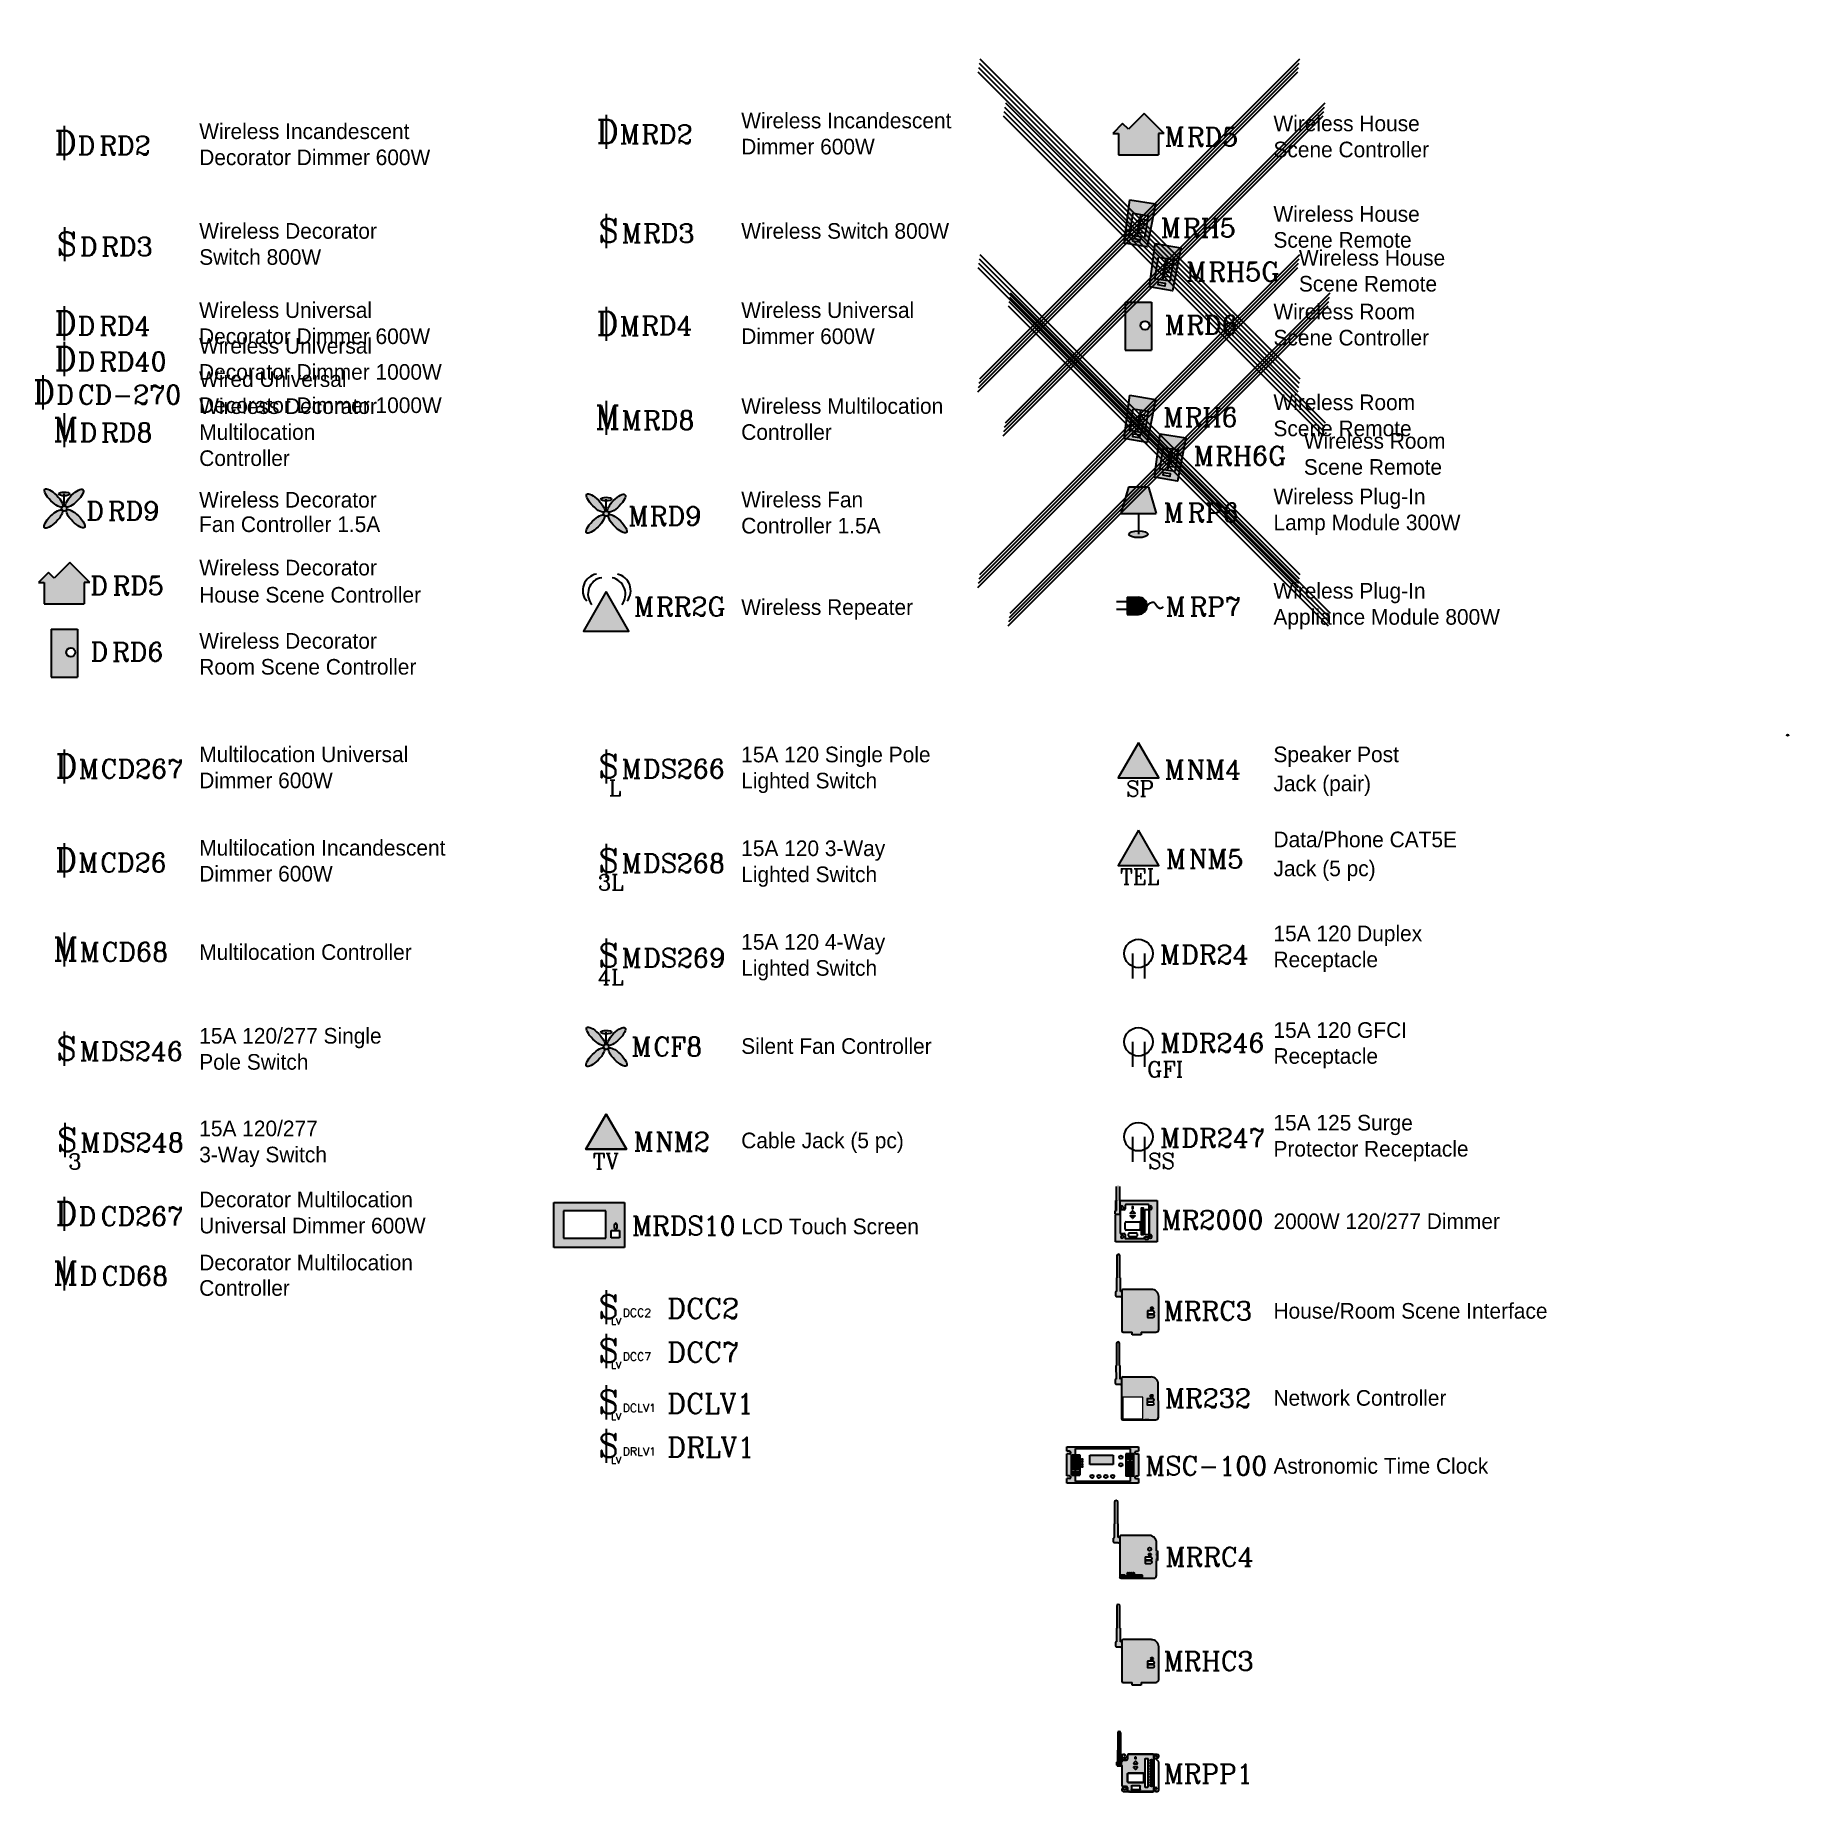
# Paper-space layout 'Miro' of a CAD drawing. Header units: inches. Extents: x 0.5 to 11.4, y -2.9 to 8.1.
import ezdxf

# ---------------------------------------------------------------- set-up
doc = ezdxf.new("R2010")
doc.units = ezdxf.units.IN
doc.header["$MEASUREMENT"] = 0
doc.header["$PDMODE"] = 3
doc.layers.add('WATTSTOPPER', color=160, linetype='Continuous')
doc.styles.add('WS8th', font='complex.shx', dxfattribs={"height": 0.1875})

# ---------------------------------------------------------------- blocks, each defined once
blk = doc.blocks.new('key_DRD2')
at = {"layer": 'WATTSTOPPER'}
blk.add_line((0, 0.107), (0, -0.107), dxfattribs=at)
for s, p in [('Wireless Incandescent', (0.844, 0.025)), ('Decorator Dimmer 600W', (0.844, -0.138))]:
    blk.add_text(s, height=0.09766, dxfattribs=at).set_placement(p)
at = {"layer": 'WATTSTOPPER', "attachment_point": 1}
for s, insert, char_height, width in [('{\\Fcomplex|c0;D}', (-0.06, 0.076), 0.14648, 0.41613), ('{\\Fcomplex|c0;D}', (0.084, 0.044), 0.11719, 0.3329), ('{\\Fcomplex.shx|c0;RD2}', (0.219, 0.044), 0.11719, 1.11279)]:
    blk.add_mtext(s, dxfattribs=dict(at, insert=insert, char_height=char_height, width=width))
blk = doc.blocks.new('key_DRD3')
at = {"layer": 'WATTSTOPPER'}
blk.add_line((0, 0.107), (0, -0.107), dxfattribs=at)
for s, p in [('Wireless Decorator', (0.843, 0.034)), ('Switch 800W', (0.843, -0.129))]:
    blk.add_text(s, height=0.09766, dxfattribs=at).set_placement(p)
at = {"layer": 'WATTSTOPPER', "attachment_point": 1}
for s, insert, char_height, width in [('{\\Fcomplex.shx|c0;S}', (-0.048, 0.076), 0.14648, 0.41613), ('{\\Fcomplex|c0;D}', (0.096, 0.044), 0.11719, 0.3329), ('{\\Fcomplex.shx|c0;RD3}', (0.23, 0.044), 0.11719, 0.39808)]:
    blk.add_mtext(s, dxfattribs=dict(at, insert=insert, char_height=char_height, width=width))
blk = doc.blocks.new('key_DRD4')
at = {"layer": 'WATTSTOPPER'}
blk.add_line((0, 0.107), (0, -0.107), dxfattribs=at)
for s, p in [('Wireless Universal', (0.843, 0.034)), ('Decorator Dimmer 600W', (0.843, -0.129))]:
    blk.add_text(s, height=0.09766, dxfattribs=at).set_placement(p)
at = {"layer": 'WATTSTOPPER', "attachment_point": 1}
for s, insert, char_height, width in [('{\\Fcomplex|c0;D}', (-0.06, 0.076), 0.14648, 0.41613), ('{\\Fcomplex|c0;D}', (0.084, 0.044), 0.11719, 0.3329), ('{\\Fcomplex.shx|c0;RD4}', (0.218, 0.044), 0.11719, 0.36317)]:
    blk.add_mtext(s, dxfattribs=dict(at, insert=insert, char_height=char_height, width=width))
blk = doc.blocks.new('key_DRD8')
at = {"layer": 'WATTSTOPPER'}
blk.add_line((0, 0.107), (0, -0.107), dxfattribs=at)
for s, height, p in [('Wireless Decorator', 0.09766, (0.844, 0.101)), ('Multilocation', 0.09766, (0.844, -0.061)), ('Controller', 0.0977, (0.844, -0.224))]:
    blk.add_text(s, height=height, dxfattribs=at).set_placement(p)
at = {"layer": 'WATTSTOPPER', "attachment_point": 1}
for s, insert, char_height, width in [('{\\Fcomplex|c0;M}', (-0.07, 0.076), 0.14648, 0.41613), ('{\\Fcomplex|c0;D}', (0.096, 0.044), 0.11719, 0.3329), ('{\\Fcomplex.shx|c0;RD8}', (0.23, 0.044), 0.11719, 0.3485)]:
    blk.add_mtext(s, dxfattribs=dict(at, insert=insert, char_height=char_height, width=width))
blk = doc.blocks.new('key_DRD9')
at = {"layer": 'WATTSTOPPER'}
h = blk.add_hatch(color=256, dxfattribs=at)
edge = h.paths.add_edge_path()
edge.add_ellipse((0.064, 0.065), major_axis=(-0.0533, -0.0533), ratio=0.328678, start_angle=4.6093, end_angle=355.8727)
edge.add_arc((0, 0), 0.0165, 39.1663, 52.3001, ccw=False)
edge = h.paths.add_edge_path()
edge.add_ellipse((-0.066, 0.066), major_axis=(-0.0551, 0.0551), ratio=0.317647, start_angle=188.2693, end_angle=532.4938)
edge.add_arc((0, 0), 0.0165, 124.3085, 148.0933, ccw=False)
edge = h.paths.add_edge_path()
edge.add_ellipse((0, 0.091), major_axis=(-0.0338, 0), ratio=0.34462, start_angle=90, end_angle=360)
edge.add_ellipse((0, 0.091), major_axis=(-0.0338, 0), ratio=0.34462, start_angle=0, end_angle=90)
edge = h.paths.add_edge_path()
edge.add_ellipse((0.064, 0.065), major_axis=(-0.0533, -0.0533), ratio=0.328678, start_angle=355.8727, end_angle=364.6093, ccw=False)
edge.add_arc((0, 0), 0.0165, 52.3001, 124.3085)
edge.add_ellipse((-0.066, 0.066), major_axis=(-0.0551, 0.0551), ratio=0.317647, start_angle=172.4938, end_angle=188.2693, ccw=False)
edge.add_arc((0, 0), 0.0165, 148.0933, 180)
edge.add_arc((0, 0), 0.0165, 180, 209.9611)
edge.add_ellipse((-0.068, -0.065), major_axis=(-0.0551, -0.0551), ratio=0.317647, start_angle=171.7874, end_angle=184.985, ccw=False)
edge.add_arc((0, 0), 0.0165, 229.9017, 360)
edge.add_arc((0, 0), 0.0165, 0, 39.1663)
edge = h.paths.add_edge_path()
edge.add_ellipse((0.071, -0.063), major_axis=(-0.0551, 0.0551), ratio=0.317647, start_angle=0, end_angle=360)
edge = h.paths.add_edge_path()
edge.add_ellipse((-0.068, -0.065), major_axis=(-0.0551, -0.0551), ratio=0.317647, start_angle=184.985, end_angle=531.7874)
edge.add_arc((0, 0), 0.0165, 209.9611, 229.9017, ccw=False)
blk.add_line((0, 0.016), (0, 0.091), dxfattribs=at)
blk.add_circle((0, 0), 0.0165, dxfattribs=at)
for centre, major_axis, ratio in [((-0.066, 0.066), (-0.0551, 0.0551), 0.317647), ((0.064, 0.065), (-0.0533, -0.0533), 0.328678), ((-0.068, -0.065), (-0.0551, -0.0551), 0.317647), ((0, 0.091), (-0.0338, 0), 0.34462), ((0.071, -0.063), (-0.0551, 0.0551), 0.317647)]:
    blk.add_ellipse(centre, major_axis=major_axis, ratio=ratio, dxfattribs=at)
for s, p in [('Wireless Decorator', (0.843, 0.006)), ('Fan Controller 1.5A', (0.843, -0.147))]:
    blk.add_text(s, height=0.09766, dxfattribs=at).set_placement(p)
at = {"layer": 'WATTSTOPPER', "char_height": 0.11719, "attachment_point": 1}
for s, insert, width in [('{\\Fcomplex|c0;D}', (0.138, 0.044), 0.3329), ('{\\Fcomplex.shx|c0;RD9}', (0.272, 0.044), 0.39302)]:
    blk.add_mtext(s, dxfattribs=dict(at, insert=insert, width=width))
blk = doc.blocks.new('key_DRD5')
at = {"layer": 'WATTSTOPPER'}
blk.add_hatch(color=256, dxfattribs=at).paths.add_polyline_path([(-0.063, 0.055), (-0.099, 0.091), (-0.161, 0.029), (-0.125, 0.029), (-0.125, -0.105), (0.125, -0.105), (0.125, 0.029), (0.16, 0.029), (0.035, 0.154)])
for p, q in [((0.035, 0.154), (-0.063, 0.055)), ((0.16, 0.029), (0.035, 0.154)), ((-0.099, 0.091), (-0.161, 0.029)), ((-0.161, 0.029), (-0.125, 0.029)), ((-0.125, 0.029), (-0.125, -0.105)), ((-0.063, 0.055), (-0.099, 0.091)), ((0.125, 0.029), (0.125, -0.105)), ((0.16, 0.029), (0.125, 0.029)), ((-0.125, -0.105), (0.125, -0.105))]:
    blk.add_line(p, q, dxfattribs=at)
for s, p in [('Wireless Decorator', (0.844, 0.073)), ('House Scene Controller', (0.844, -0.097))]:
    blk.add_text(s, height=0.09766, dxfattribs=at).set_placement(p)
at = {"layer": 'WATTSTOPPER', "char_height": 0.11719, "attachment_point": 1}
for s, insert, width in [('{\\Fcomplex|c0;D}', (0.163, 0.068), 0.3329), ('{\\Fcomplex.shx|c0;RD5}', (0.302, 0.068), 0.83929)]:
    blk.add_mtext(s, dxfattribs=dict(at, insert=insert, width=width))
blk = doc.blocks.new('key_DRD6')
at = {"layer": 'WATTSTOPPER'}
h = blk.add_hatch(color=256, dxfattribs=at)
h.paths.add_polyline_path([(-0.082, -0.15), (0.082, -0.15), (0.082, 0.15), (-0.082, 0.15)])
h.paths.add_polyline_path([(0.069, 0.004, -1), (0.013, 0.004, -1)], flags=16)
for p, q in [((-0.082, 0.15), (-0.082, -0.15)), ((-0.082, 0.15), (0.082, 0.15)), ((0.082, 0.15), (0.082, -0.15)), ((-0.082, -0.15), (0.082, -0.15))]:
    blk.add_line(p, q, dxfattribs=at)
blk.add_circle((0.041, 0.004), 0.0278, dxfattribs=at)
for s, p in [('Wireless Decorator', (0.844, 0.027)), ('Room Scene Controller', (0.844, -0.135))]:
    blk.add_text(s, height=0.09766, dxfattribs=at).set_placement(p)
at = {"layer": 'WATTSTOPPER', "char_height": 0.11719, "attachment_point": 1}
for s, insert, width in [('{\\Fcomplex|c0;D}', (0.164, 0.067), 0.3329), ('{\\Fcomplex.shx|c0;RD6}', (0.299, 0.066), 1.0904)]:
    blk.add_mtext(s, dxfattribs=dict(at, insert=insert, width=width))
blk = doc.blocks.new('key_MCD267')
at = {"layer": 'WATTSTOPPER'}
blk.add_line((0, 0.107), (0, -0.107), dxfattribs=at)
for s, p in [('Multilocation Universal', (0.844, 0.027)), ('Dimmer 600W', (0.844, -0.136))]:
    blk.add_text(s, height=0.09766, dxfattribs=at).set_placement(p)
at = {"layer": 'WATTSTOPPER', "attachment_point": 1}
for s, insert, char_height, width in [('{\\Fcomplex|c0;D}', (-0.054, 0.076), 0.14648, 0.41613), ('{\\Fcomplex.shx|c0;M}', (0.09, 0.044), 0.11719, 0.3329), ('{\\Fcomplex.shx|c0;CD267}', (0.227, 0.044), 0.11719, 1.11279)]:
    blk.add_mtext(s, dxfattribs=dict(at, insert=insert, char_height=char_height, width=width))
blk = doc.blocks.new('key_MCD26')
at = {"layer": 'WATTSTOPPER'}
blk.add_line((0, 0.107), (0, -0.107), dxfattribs=at)
for s, p in [('Multilocation Incandescent', (0.844, 0.029)), ('Dimmer 600W', (0.844, -0.133))]:
    blk.add_text(s, height=0.09766, dxfattribs=at).set_placement(p)
at = {"layer": 'WATTSTOPPER', "attachment_point": 1}
for s, insert, char_height, width in [('{\\Fcomplex|c0;D}', (-0.057, 0.076), 0.14648, 0.41613), ('{\\Fcomplex.shx|c0;M}', (0.087, 0.044), 0.11719, 0.3329), ('{\\Fcomplex.shx|c0;CD26}', (0.224, 0.044), 0.11719, 1.11279)]:
    blk.add_mtext(s, dxfattribs=dict(at, insert=insert, char_height=char_height, width=width))
blk = doc.blocks.new('key_MCD68')
at = {"layer": 'WATTSTOPPER'}
blk.add_line((0, 0.107), (0, -0.107), dxfattribs=at)
blk.add_text('Multilocation Controller', height=0.09766, dxfattribs=at).set_placement((0.844, -0.065))
at = {"layer": 'WATTSTOPPER', "attachment_point": 1}
for s, insert, char_height, width in [('{\\Fcomplex|c0;M}', (-0.07, 0.076), 0.14648, 0.41613), ('{\\Fcomplex|c0;M}', (0.096, 0.044), 0.11719, 0.3329), ('{\\Fcomplex|c0;CD68}', (0.233, 0.044), 0.11719, 1.11279)]:
    blk.add_mtext(s, dxfattribs=dict(at, insert=insert, char_height=char_height, width=width))
blk = doc.blocks.new('key_MDS246')
at = {"layer": 'WATTSTOPPER'}
blk.add_line((0, 0.107), (0, -0.107), dxfattribs=at)
for s, p in [('15A 120/277 Single', (0.844, 0.032)), ('Pole Switch', (0.844, -0.131))]:
    blk.add_text(s, height=0.09766, dxfattribs=at).set_placement(p)
at = {"layer": 'WATTSTOPPER', "attachment_point": 1}
for s, insert, char_height, width in [('{\\Fcomplex.shx|c0;S}', (-0.048, 0.076), 0.14648, 0.41613), ('{\\Fcomplex.shx|c0;M}', (0.096, 0.044), 0.11719, 0.3329), ('{\\Fcomplex.shx|c0;DS246}', (0.23, 0.043), 0.11719, 1.11279)]:
    blk.add_mtext(s, dxfattribs=dict(at, insert=insert, char_height=char_height, width=width))
blk = doc.blocks.new('key_MDS248')
at = {"layer": 'WATTSTOPPER'}
blk.add_line((0, 0.107), (0, -0.107), dxfattribs=at)
for s, p in [('15A 120/277', (0.84, 0.024)), ('3-Way Switch', (0.84, -0.139))]:
    blk.add_text(s, height=0.09766, dxfattribs=at).set_placement(p)
at = {"layer": 'WATTSTOPPER', "attachment_point": 1}
for s, insert, char_height, width in [('{\\Fcomplex.shx|c0;S}', (-0.048, 0.076), 0.14648, 0.41613), ('{\\Fcomplex.shx|c0;M}', (0.096, 0.044), 0.11719, 0.3329), ('{\\Fcomplex|c0;3}', (0.02, -0.085), 0.09766, 0.27742)]:
    blk.add_mtext(s, dxfattribs=dict(at, insert=insert, char_height=char_height, width=width))
at = {"layer": 'WATTSTOPPER', "insert": (0.231, 0.044), "char_height": 0.11719, "attachment_point": 1}
blk.add_mtext('{\\Fcomplex.shx|c0;DS248}', dxfattribs=at)
blk = doc.blocks.new('key_DCD267')
at = {"layer": 'WATTSTOPPER'}
blk.add_line((0, 0.107), (0, -0.107), dxfattribs=at)
for s, p in [('Decorator Multilocation', (0.844, 0.041)), ('Universal Dimmer 600W', (0.844, -0.122))]:
    blk.add_text(s, height=0.09766, dxfattribs=at).set_placement(p)
at = {"layer": 'WATTSTOPPER', "attachment_point": 1}
for insert, char_height, width in [((-0.054, 0.076), 0.14648, 0.41613), ((0.09, 0.044), 0.11719, 0.3329)]:
    blk.add_mtext('{\\Fcomplex|c0;D}', dxfattribs=dict(at, insert=insert, char_height=char_height, width=width))
at = {"layer": 'WATTSTOPPER', "insert": (0.227, 0.044), "char_height": 0.11719, "attachment_point": 1}
blk.add_mtext('{\\Fcomplex.shx|c0;CD267}', dxfattribs=at)
blk = doc.blocks.new('key_DCD68')
at = {"layer": 'WATTSTOPPER'}
blk.add_line((0, 0.107), (0, -0.107), dxfattribs=at)
for s, height, p in [('Decorator Multilocation', 0.09766, (0.844, 0.02)), ('Controller', 0.0977, (0.844, -0.139))]:
    blk.add_text(s, height=height, dxfattribs=at).set_placement(p)
at = {"layer": 'WATTSTOPPER', "attachment_point": 1}
for s, insert, char_height, width in [('{\\Fcomplex|c0;M}', (-0.07, 0.076), 0.14648, 0.41613), ('{\\Fcomplex|c0;D}', (0.096, 0.044), 0.11719, 0.3329), ('{\\Fcomplex|c0;CD68}', (0.233, 0.044), 0.11719, 0.45864)]:
    blk.add_mtext(s, dxfattribs=dict(at, insert=insert, char_height=char_height, width=width))
blk = doc.blocks.new('key_MRD2')
at = {"layer": 'WATTSTOPPER'}
blk.add_line((0, 0.107), (0, -0.107), dxfattribs=at)
for s, p in [('Wireless Incandescent', (0.844, 0.022)), ('Dimmer 600W', (0.844, -0.141))]:
    blk.add_text(s, height=0.09766, dxfattribs=at).set_placement(p)
at = {"layer": 'WATTSTOPPER', "attachment_point": 1}
for s, insert, char_height, width in [('{\\Fcomplex|c0;D}', (-0.06, 0.076), 0.14648, 0.41613), ('{\\Fcomplex.shx|c0;M}', (0.084, 0.044), 0.11719, 0.3329), ('{\\Fcomplex.shx|c0;RD2}', (0.219, 0.044), 0.11719, 0.42808)]:
    blk.add_mtext(s, dxfattribs=dict(at, insert=insert, char_height=char_height, width=width))
blk = doc.blocks.new('key_MRD3')
at = {"layer": 'WATTSTOPPER'}
blk.add_line((0, 0.107), (0, -0.107), dxfattribs=at)
blk.add_text('Wireless Switch 800W', height=0.09766, dxfattribs=at).set_placement((0.844, -0.049))
at = {"layer": 'WATTSTOPPER', "attachment_point": 1}
for s, insert, char_height, width in [('{\\Fcomplex.shx|c0;S}', (-0.048, 0.076), 0.14648, 0.41613), ('{\\Fcomplex.shx|c0;M}', (0.096, 0.044), 0.11719, 0.3329), ('{\\Fcomplex.shx|c0;RD3}', (0.23, 0.044), 0.11719, 0.37826)]:
    blk.add_mtext(s, dxfattribs=dict(at, insert=insert, char_height=char_height, width=width))
blk = doc.blocks.new('key_MRD4')
at = {"layer": 'WATTSTOPPER'}
blk.add_line((0, 0.107), (0, -0.107), dxfattribs=at)
for s, p in [('Wireless Universal', (0.844, 0.037)), ('Dimmer 600W', (0.844, -0.126))]:
    blk.add_text(s, height=0.09766, dxfattribs=at).set_placement(p)
at = {"layer": 'WATTSTOPPER', "attachment_point": 1, "rotation": 0.2374}
for s, insert, char_height, width in [('{\\Fcomplex|c0;D}', (-0.061, 0.076), 0.14648, 0.41613), ('{\\Fcomplex.shx|c0;M}', (0.084, 0.045), 0.11719, 0.3329), ('{\\Fcomplex.shx|c0;RD4}', (0.218, 0.048), 0.11719, 0.3592)]:
    blk.add_mtext(s, dxfattribs=dict(at, insert=insert, char_height=char_height, width=width))
blk = doc.blocks.new('key_MRD8')
at = {"layer": 'WATTSTOPPER'}
blk.add_line((0, 0.107), (0, -0.107), dxfattribs=at)
for s, height, p in [('Wireless Multilocation', 0.09766, (0.844, 0.025)), ('Controller', 0.0977, (0.844, -0.138))]:
    blk.add_text(s, height=height, dxfattribs=at).set_placement(p)
at = {"layer": 'WATTSTOPPER', "attachment_point": 1}
for s, insert, char_height, width in [('{\\Fcomplex|c0;M}', (-0.07, 0.076), 0.14648, 0.41613), ('{\\Fcomplex.shx|c0;M}', (0.096, 0.044), 0.11719, 0.3329), ('{\\Fcomplex.shx|c0;RD8}', (0.23, 0.044), 0.11719, 1.11279)]:
    blk.add_mtext(s, dxfattribs=dict(at, insert=insert, char_height=char_height, width=width))
blk = doc.blocks.new('key_MRD9')
at = {"layer": 'WATTSTOPPER'}
h = blk.add_hatch(color=256, dxfattribs=at)
edge = h.paths.add_edge_path()
edge.add_ellipse((0.064, 0.065), major_axis=(-0.0533, -0.0533), ratio=0.328678, start_angle=4.6093, end_angle=355.8727)
edge.add_arc((0, 0), 0.0165, 39.1663, 52.3001, ccw=False)
edge = h.paths.add_edge_path()
edge.add_ellipse((-0.066, 0.066), major_axis=(-0.0551, 0.0551), ratio=0.317647, start_angle=188.2693, end_angle=532.4938)
edge.add_arc((0, 0), 0.0165, 124.3085, 148.0933, ccw=False)
edge = h.paths.add_edge_path()
edge.add_ellipse((0, 0.091), major_axis=(-0.0338, 0), ratio=0.34462, start_angle=90, end_angle=360)
edge.add_ellipse((0, 0.091), major_axis=(-0.0338, 0), ratio=0.34462, start_angle=0, end_angle=90)
edge = h.paths.add_edge_path()
edge.add_ellipse((0.064, 0.065), major_axis=(-0.0533, -0.0533), ratio=0.328678, start_angle=355.8727, end_angle=364.6093, ccw=False)
edge.add_arc((0, 0), 0.0165, 52.3001, 124.3085)
edge.add_ellipse((-0.066, 0.066), major_axis=(-0.0551, 0.0551), ratio=0.317647, start_angle=172.4938, end_angle=188.2693, ccw=False)
edge.add_arc((0, 0), 0.0165, 148.0933, 180)
edge.add_arc((0, 0), 0.0165, 180, 209.9611)
edge.add_ellipse((-0.068, -0.065), major_axis=(-0.0551, -0.0551), ratio=0.317647, start_angle=171.7874, end_angle=184.985, ccw=False)
edge.add_arc((0, 0), 0.0165, 229.9017, 360)
edge.add_arc((0, 0), 0.0165, 0, 39.1663)
edge = h.paths.add_edge_path()
edge.add_ellipse((0.071, -0.063), major_axis=(-0.0551, 0.0551), ratio=0.317647, start_angle=0, end_angle=360)
edge = h.paths.add_edge_path()
edge.add_ellipse((-0.068, -0.065), major_axis=(-0.0551, -0.0551), ratio=0.317647, start_angle=184.985, end_angle=531.7874)
edge.add_arc((0, 0), 0.0165, 209.9611, 229.9017, ccw=False)
blk.add_line((0, 0.016), (0, 0.091), dxfattribs=at)
blk.add_circle((0, 0), 0.0165, dxfattribs=at)
for centre, major_axis, ratio in [((-0.066, 0.066), (-0.0551, 0.0551), 0.317647), ((0.064, 0.065), (-0.0533, -0.0533), 0.328678), ((-0.068, -0.065), (-0.0551, -0.0551), 0.317647), ((0, 0.091), (-0.0338, 0), 0.34462), ((0.071, -0.063), (-0.0551, 0.0551), 0.317647)]:
    blk.add_ellipse(centre, major_axis=major_axis, ratio=ratio, dxfattribs=at)
for s, p in [('Wireless Fan', (0.844, 0.039)), ('Controller 1.5A', (0.844, -0.124))]:
    blk.add_text(s, height=0.09766, dxfattribs=at).set_placement(p)
at = {"layer": 'WATTSTOPPER', "char_height": 0.11719, "attachment_point": 1}
for s, insert, width in [('{\\Fcomplex.shx|c0;M}', (0.138, 0.044), 0.3329), ('{\\Fcomplex.shx|c0;RD9}', (0.272, 0.044), 1.11279)]:
    blk.add_mtext(s, dxfattribs=dict(at, insert=insert, width=width))
blk = doc.blocks.new('key_MDS266')
at = {"layer": 'WATTSTOPPER'}
blk.add_line((0, 0.107), (0, -0.107), dxfattribs=at)
for s, p in [('15A 120 Single Pole', (0.844, 0.026)), ('Lighted Switch', (0.844, -0.137))]:
    blk.add_text(s, height=0.09766, dxfattribs=at).set_placement(p)
at = {"layer": 'WATTSTOPPER', "attachment_point": 1}
for s, insert, char_height, width in [('{\\Fcomplex.shx|c0;S}', (-0.048, 0.076), 0.14648, 0.41613), ('{\\Fcomplex.shx|c0;M}', (0.095, 0.044), 0.11719, 0.3329), ('{\\Fcomplex.shx|c0;DS266}', (0.23, 0.044), 0.11719, 1.11279), ('{\\Fcomplex|c0;L}', (0.016, -0.086), 0.09766, 0.27742)]:
    blk.add_mtext(s, dxfattribs=dict(at, insert=insert, char_height=char_height, width=width))
blk = doc.blocks.new('key_MRR2G')
at = {"layer": 'WATTSTOPPER'}
blk.add_hatch(color=256, dxfattribs=at).paths.add_polyline_path([(-0.142, -0.15), (0.142, -0.15), (0, 0.097)])
blk.add_lwpolyline([(0, 0.097), (-0.142, -0.15), (0.142, -0.15)], close=True, dxfattribs=at)
for centre, radius, start, end in [((-0.045, 0.105), 0.102, 99.024, 220.976), ((-0.012, 0.083), 0.102, 99.024, 220.976), ((0.015, 0.081), 0.105, 321.952, 78.048), ((0.048, 0.103), 0.105, 321.952, 78.048)]:
    blk.add_arc(centre, radius, start, end, dxfattribs=at)
blk.add_text('Wireless Repeater', height=0.09766, dxfattribs=at).set_placement((0.844, -0.049))
at = {"layer": 'WATTSTOPPER', "char_height": 0.11719, "attachment_point": 1}
for s, insert, width in [('{\\Fcomplex.shx|c0;M}', (0.173, 0.063), 0.3329), ('{\\Fcomplex.shx|c0;RR2G}', (0.311, 0.062), 0.87522)]:
    blk.add_mtext(s, dxfattribs=dict(at, insert=insert, width=width))
blk = doc.blocks.new('key_MDS268')
at = {"layer": 'WATTSTOPPER'}
blk.add_line((0, 0.107), (0, -0.107), dxfattribs=at)
for s, p in [('15A 120 3-Way', (0.844, 0.03)), ('Lighted Switch', (0.844, -0.133))]:
    blk.add_text(s, height=0.09766, dxfattribs=at).set_placement(p)
at = {"layer": 'WATTSTOPPER', "attachment_point": 1}
for s, insert, char_height, width in [('{\\Fcomplex.shx|c0;S}', (-0.048, 0.076), 0.14648, 0.41613), ('{\\Fcomplex.shx|c0;M}', (0.096, 0.044), 0.11719, 0.3329), ('{\\Fcomplex.shx|c0;DS268}', (0.23, 0.044), 0.11719, 1.11279), ('{\\Fcomplex|c0;3L}', (-0.053, -0.086), 0.09766, 0.27742)]:
    blk.add_mtext(s, dxfattribs=dict(at, insert=insert, char_height=char_height, width=width))
blk = doc.blocks.new('key_MDS269')
at = {"layer": 'WATTSTOPPER'}
blk.add_line((0, 0.107), (0, -0.107), dxfattribs=at)
for s, p in [('15A 120 4-Way', (0.844, 0.037)), ('Lighted Switch', (0.844, -0.126))]:
    blk.add_text(s, height=0.09766, dxfattribs=at).set_placement(p)
at = {"layer": 'WATTSTOPPER', "attachment_point": 1}
for s, insert, char_height, width in [('{\\Fcomplex.shx|c0;S}', (-0.048, 0.076), 0.14648, 0.41613), ('{\\Fcomplex.shx|c0;M}', (0.096, 0.044), 0.11719, 0.3329), ('{\\Fcomplex.shx|c0;DS269}', (0.231, 0.044), 0.11719, 1.11279), ('{\\Fcomplex|c0;4L}', (-0.053, -0.086), 0.09766, 0.27742)]:
    blk.add_mtext(s, dxfattribs=dict(at, insert=insert, char_height=char_height, width=width))
blk = doc.blocks.new('key_MCF8')
at = {"layer": 'WATTSTOPPER'}
h = blk.add_hatch(color=256, dxfattribs=at)
edge = h.paths.add_edge_path()
edge.add_ellipse((0.064, 0.065), major_axis=(-0.0533, -0.0533), ratio=0.328678, start_angle=4.6093, end_angle=355.8727)
edge.add_arc((0, 0), 0.0165, 39.1663, 52.3001, ccw=False)
edge = h.paths.add_edge_path()
edge.add_ellipse((-0.066, 0.066), major_axis=(-0.0551, 0.0551), ratio=0.317647, start_angle=188.2693, end_angle=532.4938)
edge.add_arc((0, 0), 0.0165, 124.3085, 148.0933, ccw=False)
edge = h.paths.add_edge_path()
edge.add_ellipse((0, 0.091), major_axis=(-0.0338, 0), ratio=0.34462, start_angle=90, end_angle=360)
edge.add_ellipse((0, 0.091), major_axis=(-0.0338, 0), ratio=0.34462, start_angle=0, end_angle=90)
edge = h.paths.add_edge_path()
edge.add_ellipse((0.064, 0.065), major_axis=(-0.0533, -0.0533), ratio=0.328678, start_angle=355.8727, end_angle=364.6093, ccw=False)
edge.add_arc((0, 0), 0.0165, 52.3001, 124.3085)
edge.add_ellipse((-0.066, 0.066), major_axis=(-0.0551, 0.0551), ratio=0.317647, start_angle=172.4938, end_angle=188.2693, ccw=False)
edge.add_arc((0, 0), 0.0165, 148.0933, 180)
edge.add_arc((0, 0), 0.0165, 180, 209.9611)
edge.add_ellipse((-0.068, -0.065), major_axis=(-0.0551, -0.0551), ratio=0.317647, start_angle=171.7874, end_angle=184.985, ccw=False)
edge.add_arc((0, 0), 0.0165, 229.9017, 360)
edge.add_arc((0, 0), 0.0165, 0, 39.1663)
edge = h.paths.add_edge_path()
edge.add_ellipse((0.071, -0.063), major_axis=(-0.0551, 0.0551), ratio=0.317647, start_angle=0, end_angle=360)
edge = h.paths.add_edge_path()
edge.add_ellipse((-0.068, -0.065), major_axis=(-0.0551, -0.0551), ratio=0.317647, start_angle=184.985, end_angle=531.7874)
edge.add_arc((0, 0), 0.0165, 209.9611, 229.9017, ccw=False)
blk.add_line((0, 0.016), (0, 0.091), dxfattribs=at)
blk.add_circle((0, 0), 0.0165, dxfattribs=at)
for centre, major_axis, ratio in [((-0.066, 0.066), (-0.0551, 0.0551), 0.317647), ((0.064, 0.065), (-0.0533, -0.0533), 0.328678), ((-0.068, -0.065), (-0.0551, -0.0551), 0.317647), ((0, 0.091), (-0.0338, 0), 0.34462), ((0.071, -0.063), (-0.0551, 0.0551), 0.317647)]:
    blk.add_ellipse(centre, major_axis=major_axis, ratio=ratio, dxfattribs=at)
blk.add_text('Silent Fan Controller', height=0.09766, dxfattribs=at).set_placement((0.844, -0.044))
at = {"layer": 'WATTSTOPPER', "char_height": 0.11719, "attachment_point": 1}
for s, insert, width in [('{\\Fcomplex.shx|c0;M}', (0.157, 0.06), 0.3329), ('{\\Fcomplex.shx|c0;CF8}', (0.294, 0.06), 0.86858)]:
    blk.add_mtext(s, dxfattribs=dict(at, insert=insert, width=width))
blk = doc.blocks.new('key_MNM2')
at = {"layer": 'WATTSTOPPER'}
blk.add_hatch(color=256, dxfattribs=at).paths.add_polyline_path([(-0.127, -0.046), (0.127, -0.046), (0, 0.173)])
for points in [[(0, 0.173), (-0.127, -0.046), (0.127, -0.046)], [(0, 0.173), (0.127, -0.046), (-0.127, -0.046)]]:
    blk.add_lwpolyline(points, close=True, dxfattribs=at)
blk.add_text('Cable Jack (5 pc)', height=0.09766, dxfattribs=at).set_placement((0.844, -0.04))
at = {"layer": 'WATTSTOPPER', "attachment_point": 1}
for s, insert, char_height, width in [('{\\Fcomplex.shx|c0;M}', (0.171, 0.061), 0.11719, 0.3329), ('{\\Fcomplex.shx|c0;NM2}', (0.306, 0.06), 0.11719, 1.93437), ('{\\Fcomplex.shx|c0;TV}', (-0.084, -0.073), 0.09766, 0.27742)]:
    blk.add_mtext(s, dxfattribs=dict(at, insert=insert, char_height=char_height, width=width))
blk = doc.blocks.new('key_MRDS10')
at = {"layer": 'WATTSTOPPER'}
h = blk.add_hatch(color=256, dxfattribs=at)
h.paths.add_polyline_path([(0.117, 0.136), (-0.326, 0.136), (-0.326, -0.144), (0.117, -0.144)])
h.paths.add_polyline_path([(0.034, -0.038), (0.034, -0.084), (0.086, -0.084), (0.086, -0.038)], flags=16)
edge = h.paths.add_edge_path(flags=16)
edge.add_ellipse((0.061, -0.012), major_axis=(0, -0.0195), ratio=0.47323, start_angle=0, end_angle=360, ccw=False)
h.paths.add_polyline_path([(0, -0.085), (-0.265, -0.085), (-0.265, 0.085), (0, 0.085)], flags=16)
for p, q in [((-0.326, -0.144), (-0.326, 0.136)), ((-0.326, 0.136), (0.117, 0.136)), ((0.117, 0.136), (0.117, -0.144)), ((-0.265, 0.085), (-0.265, -0.085)), ((0, 0.085), (-0.265, 0.085)), ((0, -0.085), (0, 0.085)), ((-0.265, -0.085), (0, -0.085)), ((0.034, -0.084), (0.034, -0.038)), ((0.034, -0.038), (0.086, -0.038)), ((0.075, -0.084), (0.034, -0.084)), ((0.086, -0.084), (0.075, -0.084)), ((0.086, -0.038), (0.086, -0.084)), ((0.117, -0.144), (-0.326, -0.144))]:
    blk.add_line(p, q, dxfattribs=at)
at = {"layer": 'WATTSTOPPER', "extrusion": (0, 0, -1)}
blk.add_ellipse((0.061, -0.012), major_axis=(0, -0.0195), ratio=0.47323, dxfattribs=at)
at = {"layer": 'WATTSTOPPER'}
blk.add_text('LCD Touch Screen', height=0.09766, dxfattribs=at).set_placement((0.846, -0.061))
at = {"layer": 'WATTSTOPPER', "insert": (0.163, 0.051), "char_height": 0.11719, "width": 0.3329, "attachment_point": 1}
blk.add_mtext('{\\Fcomplex|c0;MRDS10}', dxfattribs=at)
blk = doc.blocks.new('key_MRD5')
at = {"layer": 'WATTSTOPPER'}
blk.add_hatch(color=256, dxfattribs=at).paths.add_polyline_path([(-0.063, 0.039), (-0.099, 0.075), (-0.161, 0.013), (-0.125, 0.013), (-0.125, -0.121), (0.125, -0.121), (0.125, 0.013), (0.16, 0.013), (0.035, 0.137)])
for p, q in [((0.035, 0.137), (-0.063, 0.039)), ((0.16, 0.013), (0.035, 0.137)), ((-0.099, 0.075), (-0.161, 0.013)), ((-0.161, 0.013), (-0.125, 0.013)), ((-0.125, 0.013), (-0.125, -0.121)), ((-0.063, 0.039), (-0.099, 0.075)), ((0.125, 0.013), (0.125, -0.121)), ((0.16, 0.013), (0.125, 0.013)), ((-0.125, -0.121), (0.125, -0.121))]:
    blk.add_line(p, q, dxfattribs=at)
for s, p in [('Wireless House', (0.844, 0.027)), ('Scene Controller', (0.844, -0.136))]:
    blk.add_text(s, height=0.09766, dxfattribs=at).set_placement(p)
at = {"layer": 'WATTSTOPPER', "char_height": 0.11719, "attachment_point": 1}
for s, insert, width in [('{\\Fcomplex.shx|c0;M}', (0.163, 0.052), 0.3329), ('{\\Fcomplex.shx|c0;RD5}', (0.302, 0.051), 0.83929)]:
    blk.add_mtext(s, dxfattribs=dict(at, insert=insert, width=width))
blk = doc.blocks.new('key_MRH5')
at = {"layer": 'WATTSTOPPER'}
h = blk.add_hatch(color=256, dxfattribs=at)
h.paths.add_polyline_path([(-0.054, 0.174), (-0.09, -0.097), (0.054, -0.121), (0.106, 0.148)])
h.paths.add_polyline_path([(0.06, 0.074), (0.038, -0.062), (-0.056, -0.047), (-0.033, 0.089)], flags=16)
h.paths.add_polyline_path([(-0.036, -0.085), (-0.033, -0.068), (0.009, -0.074), (0.006, -0.092)], flags=16)
for p, q in [((0.013, 0.082), (-0.009, -0.054)), ((0, 0), (0.047, -0.008)), ((0.004, 0.027), (0.051, 0.02)), ((0.009, 0.054), (0.056, 0.047)), ((-0.004, -0.027), (0.042, -0.035))]:
    blk.add_line(p, q, dxfattribs=at)
for points in [[(-0.054, 0.174), (0.106, 0.148), (0.054, -0.121), (-0.09, -0.097)], [(-0.033, 0.089), (0.06, 0.074), (0.038, -0.062), (-0.056, -0.047)], [(-0.033, -0.068), (0.009, -0.074), (0.006, -0.092), (-0.036, -0.085)]]:
    blk.add_lwpolyline(points, close=True, dxfattribs=at)
for p in [(0, 0), (0.004, 0.027), (0.009, 0.054), (-0.004, -0.027)]:
    blk.add_point(p, dxfattribs=at)
for s, p in [('Wireless House', (0.844, 0.036)), ('Scene Remote', (0.844, -0.126))]:
    blk.add_text(s, height=0.09766, dxfattribs=at).set_placement(p)
at = {"layer": 'WATTSTOPPER', "char_height": 0.11719, "attachment_point": 1}
for s, insert, width in [('{\\Fcomplex.shx|c0;M}', (0.139, 0.058), 0.3329), ('{\\Fcomplex.shx|c0;RH5}', (0.277, 0.057), 0.83929)]:
    blk.add_mtext(s, dxfattribs=dict(at, insert=insert, width=width))
blk = doc.blocks.new('key_MRD6')
at = {"layer": 'WATTSTOPPER'}
h = blk.add_hatch(color=256, dxfattribs=at)
h.paths.add_polyline_path([(-0.082, -0.15), (0.082, -0.15), (0.082, 0.15), (-0.082, 0.15)])
h.paths.add_polyline_path([(0.069, 0.004, -1), (0.013, 0.004, -1)], flags=16)
for p, q in [((-0.082, 0.15), (-0.082, -0.15)), ((-0.082, 0.15), (0.082, 0.15)), ((0.082, 0.15), (0.082, -0.15)), ((-0.082, -0.15), (0.082, -0.15))]:
    blk.add_line(p, q, dxfattribs=at)
blk.add_circle((0.041, 0.004), 0.0278, dxfattribs=at)
for s, p in [('Wireless Room', (0.844, 0.042)), ('Scene Controller', (0.844, -0.121))]:
    blk.add_text(s, height=0.09766, dxfattribs=at).set_placement(p)
at = {"layer": 'WATTSTOPPER', "char_height": 0.11719, "attachment_point": 1}
for s, insert, width in [('{\\Fcomplex.shx|c0;M}', (0.164, 0.067), 0.3329), ('{\\Fcomplex.shx|c0;RD6}', (0.299, 0.066), 1.0904)]:
    blk.add_mtext(s, dxfattribs=dict(at, insert=insert, width=width))
blk = doc.blocks.new('key_MRH6')
at = {"layer": 'WATTSTOPPER'}
h = blk.add_hatch(color=256, dxfattribs=at)
h.paths.add_polyline_path([(-0.054, 0.174), (-0.09, -0.097), (0.054, -0.121), (0.106, 0.148)])
h.paths.add_polyline_path([(0.06, 0.074), (0.038, -0.062), (-0.056, -0.047), (-0.033, 0.089)], flags=16)
h.paths.add_polyline_path([(-0.036, -0.085), (-0.033, -0.068), (0.009, -0.074), (0.006, -0.092)], flags=16)
for p, q in [((0.013, 0.082), (-0.009, -0.054)), ((0.004, 0.027), (0.051, 0.02)), ((0.009, 0.054), (0.056, 0.047)), ((-0.004, -0.027), (0.042, -0.035)), ((0, 0), (0.047, -0.008))]:
    blk.add_line(p, q, dxfattribs=at)
for points in [[(-0.054, 0.174), (0.106, 0.148), (0.054, -0.121), (-0.09, -0.097)], [(-0.033, 0.089), (0.06, 0.074), (0.038, -0.062), (-0.056, -0.047)], [(-0.033, -0.068), (0.009, -0.074), (0.006, -0.092), (-0.036, -0.085)]]:
    blk.add_lwpolyline(points, close=True, dxfattribs=at)
for p in [(0.004, 0.027), (0.009, 0.054), (-0.004, -0.027), (0, 0)]:
    blk.add_point(p, dxfattribs=at)
for s, p in [('Wireless Room', (0.844, 0.081)), ('Scene Remote', (0.844, -0.082))]:
    blk.add_text(s, height=0.09766, dxfattribs=at).set_placement(p)
at = {"layer": 'WATTSTOPPER', "char_height": 0.11719, "attachment_point": 1}
for s, insert, width in [('{\\Fcomplex.shx|c0;M}', (0.155, 0.095), 0.3329), ('{\\Fcomplex.shx|c0;RH6}', (0.289, 0.095), 1.0904)]:
    blk.add_mtext(s, dxfattribs=dict(at, insert=insert, width=width))
blk = doc.blocks.new('key_MRP6')
at = {"layer": 'WATTSTOPPER'}
h = blk.add_hatch(color=256, dxfattribs=at)
h.paths.add_polyline_path([(0.11, 0), (0.063, 0.165), (0, 0.165), (-0.063, 0.165), (-0.11, 0)])
edge = h.paths.add_edge_path()
edge.add_ellipse((0, -0.13), major_axis=(-0.0601, 0), ratio=0.34462, start_angle=0, end_angle=360)
for p, q in [((-0.063, 0.165), (-0.11, 0)), ((0, 0.165), (-0.063, 0.165)), ((0.063, 0.165), (0, 0.165)), ((0.063, 0.165), (0.11, 0)), ((-0.11, 0), (0.11, 0)), ((0, 0), (0, -0.13))]:
    blk.add_line(p, q, dxfattribs=at)
blk.add_ellipse((0, -0.13), major_axis=(-0.0601, 0), ratio=0.34462, dxfattribs=at)
for s, p in [('Wireless Plug-In', (0.844, 0.058)), ('Lamp Module 300W', (0.844, -0.105))]:
    blk.add_text(s, height=0.09766, dxfattribs=at).set_placement(p)
at = {"layer": 'WATTSTOPPER', "char_height": 0.11719, "attachment_point": 1}
for s, insert, width in [('{\\Fcomplex.shx|c0;M}', (0.157, 0.065), 0.3329), ('\\pt4;{\\Fcomplex.shx|c0;RP6}', (0.306, 0.064), 1.48125)]:
    blk.add_mtext(s, dxfattribs=dict(at, insert=insert, width=width))
blk = doc.blocks.new('key_MRP7')
at = {"layer": 'WATTSTOPPER'}
blk.add_hatch(color=256, dxfattribs=at).paths.add_polyline_path([(0, -0.054, 1), (0, 0.054), (-0.071, 0.054), (-0.071, -0.054)])
for p, q in [((-0.071, 0.024), (-0.137, 0.024)), ((-0.071, 0.054), (0, 0.054)), ((-0.071, 0.054), (-0.071, -0.054)), ((-0.071, -0.024), (-0.137, -0.024)), ((-0.071, -0.054), (0, -0.054))]:
    blk.add_line(p, q, dxfattribs=at)
blk.add_arc((0, 0), 0.0539, 270, 90, dxfattribs=at)
blk.add_spline([(0.054, 0), (0.096, 0.023), (0.132, -0.015), (0.156, -0.007)], degree=3, dxfattribs=at)
for s, p in [('Wireless Plug-In', (0.844, 0.045)), ('Appliance Module 800W', (0.844, -0.118))]:
    blk.add_text(s, height=0.09766, dxfattribs=at).set_placement(p)
at = {"layer": 'WATTSTOPPER', "char_height": 0.11719, "attachment_point": 1}
for s, insert, width in [('{\\Fcomplex.shx|c0;M}', (0.169, 0.054), 0.3329), ('{\\Fcomplex.shx|c0;RP7}', (0.319, 0.054), 1.27024)]:
    blk.add_mtext(s, dxfattribs=dict(at, insert=insert, width=width))
blk = doc.blocks.new('key_MNM4')
at = {"layer": 'WATTSTOPPER'}
blk.add_hatch(color=256, dxfattribs=at).paths.add_polyline_path([(-0.127, -0.059), (0.127, -0.059), (0, 0.16)])
blk.add_lwpolyline([(0, 0.16), (-0.127, -0.059), (0.127, -0.059)], close=True, dxfattribs=at)
for s, p in [('Speaker Post', (0.844, 0.039)), ('Jack (pair)', (0.844, -0.143))]:
    blk.add_text(s, height=0.09766, dxfattribs=at).set_placement(p)
at = {"layer": 'WATTSTOPPER', "attachment_point": 1}
for s, insert, char_height, width in [('{\\Fcomplex.shx|c0;M}', (0.163, 0.052), 0.11719, 0.3329), ('\\pt4;{\\Fcomplex.shx|c0;NM4}', (0.301, 0.051), 0.11719, 1.07251), ('{\\Fcomplex.shx|c0;SP}', (-0.077, -0.077), 0.09766, 0.33499)]:
    blk.add_mtext(s, dxfattribs=dict(at, insert=insert, char_height=char_height, width=width))
blk = doc.blocks.new('key_MNM5')
at = {"layer": 'WATTSTOPPER'}
blk.add_hatch(color=256, dxfattribs=at).paths.add_polyline_path([(-0.127, -0.042), (0.127, -0.042), (0, 0.177)])
blk.add_lwpolyline([(0, 0.177), (-0.127, -0.042), (0.127, -0.042)], close=True, dxfattribs=at)
for s, p in [('Data/Phone CAT5E', (0.844, 0.071)), ('Jack (5 pc)', (0.844, -0.11))]:
    blk.add_text(s, height=0.09766, dxfattribs=at).set_placement(p)
at = {"layer": 'WATTSTOPPER', "attachment_point": 1}
for s, insert, char_height, width in [('{\\Fcomplex.shx|c0;M}', (0.171, 0.057), 0.11719, 0.3329), ('{\\Fcomplex.shx|c0;NM5}', (0.315, 0.057), 0.11719, 1.06658), ('{\\Fcomplex.shx|c0;TEL}', (-0.115, -0.063), 0.09766, 0.27742)]:
    blk.add_mtext(s, dxfattribs=dict(at, insert=insert, char_height=char_height, width=width))
blk = doc.blocks.new('key_MDR24')
at = {"layer": 'WATTSTOPPER'}
for p, q in [((-0.037, 0), (-0.037, -0.156)), ((0.037, 0), (0.037, -0.156))]:
    blk.add_line(p, q, dxfattribs=at)
blk.add_circle((0, 0), 0.0889, dxfattribs=at)
for s, height, p in [('15A 120 Duplex', 0.09766, (0.844, 0.077)), ('Receptacle', 0.0977, (0.844, -0.086))]:
    blk.add_text(s, height=height, dxfattribs=at).set_placement(p)
at = {"layer": 'WATTSTOPPER', "char_height": 0.11719, "attachment_point": 1}
for s, insert, width in [('{\\Fcomplex.shx|c0;M}', (0.134, 0.053), 0.3329), ('{\\Fcomplex.shx|c0;DR24}', (0.267, 0.052), 1.24107)]:
    blk.add_mtext(s, dxfattribs=dict(at, insert=insert, width=width))
blk = doc.blocks.new('key_MDR246')
at = {"layer": 'WATTSTOPPER'}
for p, q in [((-0.037, 0), (-0.037, -0.156)), ((0.037, 0), (0.037, -0.156))]:
    blk.add_line(p, q, dxfattribs=at)
blk.add_circle((0, 0), 0.0889, dxfattribs=at)
for s, height, p in [('15A 120 GFCI', 0.09766, (0.844, 0.025)), ('Receptacle', 0.0977, (0.844, -0.137))]:
    blk.add_text(s, height=height, dxfattribs=at).set_placement(p)
at = {"layer": 'WATTSTOPPER', "attachment_point": 1}
for s, insert, char_height, width in [('{\\Fcomplex.shx|c0;M}', (0.136, 0.052), 0.11719, 0.3329), ('{\\Fcomplex.shx|c0;DR246}', (0.266, 0.053), 0.11719, 1.24107), ('{\\Fcomplex|c0;GFI}', (0.054, -0.123), 0.09766, 0.27742)]:
    blk.add_mtext(s, dxfattribs=dict(at, insert=insert, char_height=char_height, width=width))
blk = doc.blocks.new('key_MDR247')
at = {"layer": 'WATTSTOPPER'}
for p, q in [((-0.037, 0), (-0.037, -0.156)), ((0.037, 0), (0.037, -0.156))]:
    blk.add_line(p, q, dxfattribs=at)
blk.add_circle((0, 0), 0.0889, dxfattribs=at)
for s, p in [('15A 125 Surge', (0.844, 0.039)), ('Protector Receptacle', (0.844, -0.124))]:
    blk.add_text(s, height=0.09766, dxfattribs=at).set_placement(p)
at = {"layer": 'WATTSTOPPER', "attachment_point": 1}
for s, insert, char_height, width in [('{\\Fcomplex.shx|c0;M}', (0.135, 0.052), 0.11719, 0.3329), ('{\\Fcomplex.shx|c0;DR247}', (0.268, 0.052), 0.11719, 1.24107), ('{\\Fcomplex|c0;SS}', (0.06, -0.102), 0.09766, 0.27742)]:
    blk.add_mtext(s, dxfattribs=dict(at, insert=insert, char_height=char_height, width=width))
blk = doc.blocks.new('key_MR2000')
at = {"layer": 'WATTSTOPPER'}
h = blk.add_hatch(color=256, dxfattribs=at)
h.paths.add_polyline_path([(0.116, 0.112), (-0.116, 0.112), (-0.116, 0.05), (-0.116, 0.05), (-0.116, 0.029, -0.414214), (-0.119, 0.026), (-0.142, 0.026, -0.089914), (-0.143, 0.026), (-0.143, -0.146), (0.116, -0.146)])
h.paths.add_polyline_path([(0.066, -0.115), (0.066, -0.124, -0.414214), (0.064, -0.126), (0.062, -0.126, 0.414214), (0.06, -0.127), (0.06, -0.128, -0.414214), (0.059, -0.129), (0.042, -0.129, -0.414214), (0.041, -0.128), (0.041, -0.127, 0.414214), (0.039, -0.126), (-0.078, -0.126, -0.414214), (-0.083, -0.12), (-0.083, -0.1, 0.414214), (-0.089, -0.094), (-0.109, -0.094, -0.414214), (-0.114, -0.089), (-0.114, -0.014), (-0.114, 0.048, -0.414214), (-0.109, 0.054), (-0.089, 0.054, 0.414214), (-0.083, 0.06), (-0.083, 0.082, -0.414214), (-0.077, 0.088), (0.06, 0.088, -0.414214), (0.066, 0.082)], flags=16)
h.paths.add_polyline_path([(0.071, 0.072), (0.071, 0.074, -1), (0.081, 0.074), (0.081, 0.072, -3.379802)], flags=16)
h.paths.add_polyline_path([(0.081, -0.106), (0.081, -0.108, -3.379802), (0.071, -0.108), (0.071, -0.106, -1)], flags=16)
h.paths.add_polyline_path([(-0.106, 0.072), (-0.106, 0.074, -1), (-0.097, 0.074), (-0.097, 0.072, -3.379802)], flags=16)
h.paths.add_polyline_path([(-0.097, -0.106), (-0.097, -0.108, -3.379802), (-0.106, -0.108), (-0.106, -0.106, -1)], flags=16)
h.paths.add_polyline_path([(-0.138, 0.112), (-0.143, 0.112), (-0.143, 0.05, -0.089914), (-0.142, 0.05), (-0.138, 0.05)], flags=17)
h.paths.add_polyline_path([(-0.116, 0.113, 0.258331), (-0.118, 0.115), (-0.118, 0.2, 1), (-0.137, 0.2), (-0.137, 0.115, 0.285545), (-0.138, 0.112), (-0.138, 0.112), (-0.138, 0.05), (-0.142, 0.05, 0.414214), (-0.145, 0.047), (-0.145, 0.029, 0.414214), (-0.142, 0.026), (-0.119, 0.026, 0.414214), (-0.116, 0.029), (-0.116, 0.05), (-0.116, 0.05)])
for p, q in [((-0.138, 0.112), (-0.143, 0.112)), ((-0.143, 0.112), (-0.143, 0.05)), ((-0.138, 0.05), (-0.138, 0.113)), ((-0.137, 0.115), (-0.137, 0.2)), ((-0.118, 0.2), (-0.118, 0.115)), ((-0.116, 0.113), (-0.116, 0.05)), ((-0.116, 0.112), (0.116, 0.112)), ((0.116, 0.112), (0.116, -0.146)), ((-0.145, 0.029), (-0.145, 0.047)), ((-0.143, -0.146), (-0.143, 0.026)), ((-0.142, 0.05), (-0.138, 0.05)), ((-0.119, 0.026), (-0.142, 0.026)), ((-0.116, 0.05), (-0.116, 0.029)), ((-0.116, 0.05), (-0.116, 0.05)), ((-0.114, 0.048), (-0.114, -0.014)), ((-0.089, 0.054), (-0.109, 0.054)), ((-0.106, 0.074), (-0.106, 0.072)), ((-0.097, 0.074), (-0.097, 0.072)), ((-0.083, 0.082), (-0.083, 0.06)), ((0.06, 0.088), (-0.077, 0.088)), ((-0.037, 0.047), (-0.051, 0.034)), ((-0.051, 0.033), (-0.021, 0.033)), ((-0.051, 0.017), (-0.021, 0.017)), ((-0.037, 0.002), (-0.051, 0.016)), ((-0.035, 0.047), (-0.02, 0.034)), ((-0.035, 0.002), (-0.02, 0.016)), ((0.016, 0.062), (0.016, -0.098)), ((0.029, 0.065), (0.019, 0.065)), ((0.032, -0.098), (0.032, 0.062)), ((0.04, -0.103), (0.04, 0.057)), ((0.04, 0.057), (0.049, 0.057)), ((0.049, 0.057), (0.066, 0.057)), ((0.066, -0.124), (0.066, 0.082)), ((0.066, 0.082), (0.066, -0.115)), ((0.071, 0.074), (0.071, 0.072)), ((0.081, 0.074), (0.081, 0.072)), ((-0.114, -0.014), (-0.114, -0.089)), ((-0.109, -0.094), (-0.089, -0.094)), ((-0.106, -0.106), (-0.106, -0.108)), ((-0.097, -0.106), (-0.097, -0.108)), ((-0.083, -0.067), (-0.083, -0.026)), ((-0.083, -0.1), (-0.083, -0.12)), ((-0.077, -0.02), (0.005, -0.02)), ((0.005, -0.073), (-0.077, -0.073)), ((-0.063, -0.108), (-0.063, -0.096)), ((-0.057, -0.09), (-0.015, -0.09)), ((-0.009, -0.096), (-0.009, -0.108)), ((0.011, -0.026), (0.011, -0.067)), ((0.019, -0.101), (0.029, -0.101)), ((0.066, -0.103), (0.04, -0.103)), ((0.071, -0.106), (0.071, -0.108)), ((0.081, -0.106), (0.081, -0.108)), ((0.116, -0.146), (-0.143, -0.146)), ((-0.078, -0.126), (0.039, -0.126)), ((-0.015, -0.114), (-0.057, -0.114)), ((0.037, -0.126), (0.037, -0.115)), ((0.037, -0.115), (0.066, -0.115)), ((0.041, -0.127), (0.041, -0.128)), ((0.042, -0.129), (0.059, -0.129)), ((0.06, -0.128), (0.06, -0.127)), ((0.062, -0.126), (0.064, -0.126))]:
    blk.add_line(p, q, dxfattribs=at)
for centre, radius, start, end in [((-0.135, 0.113), 0.0029, 122.0615, 180), ((-0.119, 0.113), 0.0029, 360, 57.9385), ((-0.142, 0.047), 0.0029, 90, 180), ((-0.142, 0.029), 0.0029, 180, 270), ((-0.119, 0.029), 0.0029, 270, 0), ((-0.109, 0.048), 0.0058, 90, 180), ((-0.102, 0.065), 0.00846, 122.9644, 57.0356), ((-0.102, 0.074), 0.0046, 0, 180), ((-0.089, 0.06), 0.0058, 270, 0), ((-0.077, 0.082), 0.0058, 90, 180), ((-0.051, 0.034), 0.00058, 131.5441, 270), ((-0.051, 0.016), 0.00058, 90, 228.4559), ((-0.036, 0.047), 0.00116, 48.4559, 131.5441), ((-0.036, 0.003), 0.00116, 228.4559, 311.5441), ((-0.021, 0.034), 0.00058, 270, 48.4559), ((-0.021, 0.016), 0.00058, 311.5441, 90), ((0.019, 0.062), 0.0029, 90, 180), ((0.029, 0.062), 0.0029, 360, 90), ((0.06, 0.082), 0.0058, 0, 90), ((0.076, 0.065), 0.00846, 122.9644, 57.0356), ((0.076, 0.074), 0.0046, 0, 180), ((-0.109, -0.089), 0.0058, 180, 270), ((-0.102, -0.115), 0.00846, 122.9644, 57.0356), ((-0.102, -0.106), 0.0046, 0, 180), ((-0.089, -0.1), 0.0058, 360, 90), ((-0.077, -0.026), 0.0058, 90, 180), ((-0.077, -0.067), 0.0058, 180, 270), ((-0.057, -0.096), 0.0058, 90, 180), ((-0.057, -0.108), 0.0058, 180, 270), ((-0.015, -0.096), 0.0058, 360, 90), ((-0.015, -0.108), 0.0058, 270, 0), ((0.005, -0.026), 0.0058, 360, 90), ((0.005, -0.067), 0.0058, 270, 0), ((0.019, -0.098), 0.0029, 180, 270), ((0.029, -0.098), 0.0029, 270, 0), ((0.076, -0.115), 0.00846, 122.9644, 57.0356), ((0.076, -0.106), 0.0046, 0, 180), ((-0.078, -0.12), 0.0058, 180, 270), ((0.039, -0.127), 0.00174, 0, 90), ((0.042, -0.128), 0.00116, 180, 270), ((0.059, -0.128), 0.00116, 270, 0), ((0.062, -0.127), 0.00174, 90, 180), ((0.064, -0.124), 0.00116, 270, 0)]:
    blk.add_arc(centre, radius, start, end, dxfattribs=at)
at = {"layer": 'WATTSTOPPER', "extrusion": (0, 0, -1)}
blk.add_ellipse((-0.036, 0.068), major_axis=(0, 0.0078), ratio=0.436053, dxfattribs=at)
at = {"layer": 'WATTSTOPPER'}
blk.add_text('2000W 120/277 Dimmer', height=0.09766, dxfattribs=at).set_placement((0.844, -0.066))
at = {"layer": 'WATTSTOPPER', "insert": (0.144, 0.051), "char_height": 0.1172, "width": 0.33294, "attachment_point": 1}
blk.add_mtext('{\\Fcomplex|c0;MR2000}', dxfattribs=at)
at = {"layer": 'WATTSTOPPER', "flags": 1}
blk.add_attdef('WATTSTOPPER', (0.186, -0.096), '', height=0.0000313, dxfattribs=at)
blk = doc.blocks.new('key_MRRC3')
at = {"layer": 'WATTSTOPPER'}
h = blk.add_hatch(color=256, dxfattribs=at)
h.paths.add_polyline_path([(-0.113, 0.201), (-0.116, 0.201), (-0.116, 0.339, 1), (-0.135, 0.339), (-0.135, 0.201), (-0.138, 0.201), (-0.138, 0.116), (-0.139, 0.116, 0.414214), (-0.142, 0.113), (-0.142, 0.088, 0.414214), (-0.139, 0.085), (-0.111, 0.085, 0.852606), (-0.106, 0.085), (-0.104, 0.085), (-0.104, 0.116), (-0.106, 0.116, 0.852606), (-0.111, 0.116), (-0.113, 0.116)])
edge = h.paths.add_edge_path()
edge.add_arc((0.082, 0.084), 0.0449, 0.0198, 90)
edge.add_line((0.082, 0.129), (-0.096, 0.129))
edge.add_arc((-0.095, 0.121), 0.00846, 90.4352, 179.5619)
edge.add_line((-0.104, 0.121), (-0.104, 0.116))
edge.add_line((-0.104, 0.116), (-0.104, 0.085))
edge.add_line((-0.104, 0.085), (-0.104, -0.13))
edge.add_ellipse((-0.095, -0.13), major_axis=(0.00786, 0.00314), ratio=0.995592, start_angle=158.2865, end_angle=248.1953)
edge.add_line((-0.095, -0.138), (-0.039, -0.138))
edge.add_line((-0.039, -0.138), (-0.039, -0.155))
edge.add_line((-0.039, -0.155), (0.017, -0.155))
edge.add_line((0.017, -0.155), (0.017, -0.138))
edge.add_line((0.017, -0.138), (0.108, -0.138))
edge.add_arc((0.11, -0.121), 0.0169, 265.4163, 269.8555)
edge.add_line((0.11, -0.138), (0.11, -0.138))
edge.add_arc((0.11, -0.121), 0.0169, 270, 360)
edge.add_line((0.127, -0.121), (0.127, 0.084))
h.paths.add_polyline_path([(0.057, -0.006), (0.091, -0.006, -1.000788), (0.091, -0.023), (0.057, -0.023, -0.414214), (0.056, -0.022), (0.056, -0.02), (0.057, -0.02, -0.00193), (0.057, -0.02), (0.058, -0.02), (0.058, -0.009), (0.056, -0.009), (0.056, -0.008, -0.440707)], flags=16)
h.paths.add_polyline_path([(0.073, 0.011), (0.075, 0.013), (0.078, 0.014), (0.081, 0.015), (0.085, 0.015), (0.089, 0.015), (0.093, 0.013), (0.094, 0.012), (0.095, 0.01), (0.095, 0.01), (0.094, 0.008), (0.091, 0.007), (0.088, 0.006), (0.084, 0.006), (0.08, 0.006), (0.076, 0.008), (0.075, 0.009)], flags=16)
h.paths.add_polyline_path([(0.057, -0.029), (0.091, -0.029, -1), (0.091, -0.046), (0.057, -0.046, -0.414214), (0.056, -0.044), (0.056, -0.043), (0.057, -0.043, -0.00193), (0.057, -0.043), (0.058, -0.043), (0.058, -0.032), (0.056, -0.032), (0.056, -0.03, -0.440707)], flags=16)
for p, q in [((-0.135, 0.339), (-0.135, 0.201)), ((-0.116, 0.201), (-0.116, 0.339)), ((-0.142, 0.088), (-0.142, 0.113)), ((-0.139, 0.116), (-0.138, 0.116)), ((-0.138, 0.201), (-0.138, 0.116)), ((-0.135, 0.201), (-0.138, 0.201)), ((-0.113, 0.201), (-0.116, 0.201)), ((-0.113, 0.116), (-0.113, 0.201)), ((-0.111, 0.116), (-0.113, 0.116)), ((-0.104, 0.116), (-0.106, 0.116)), ((-0.104, 0.121), (-0.104, 0.116)), ((-0.104, 0.116), (-0.104, 0.085)), ((0.082, 0.129), (-0.096, 0.129)), ((-0.139, 0.085), (-0.111, 0.085)), ((-0.104, 0.085), (-0.106, 0.085)), ((-0.104, 0.085), (-0.104, -0.13)), ((0.075, 0.013), (0.073, 0.011)), ((0.073, 0.011), (0.075, 0.009)), ((0.078, 0.014), (0.075, 0.013)), ((0.075, 0.009), (0.076, 0.008)), ((0.076, 0.008), (0.08, 0.006)), ((0.081, 0.015), (0.078, 0.014)), ((0.08, 0.006), (0.084, 0.006)), ((0.085, 0.015), (0.081, 0.015)), ((0.084, 0.006), (0.088, 0.006)), ((0.089, 0.015), (0.085, 0.015)), ((0.088, 0.006), (0.091, 0.007)), ((0.093, 0.013), (0.089, 0.015)), ((0.091, 0.007), (0.094, 0.008)), ((0.094, 0.012), (0.093, 0.013)), ((0.095, 0.01), (0.094, 0.012)), ((0.094, 0.008), (0.095, 0.01)), ((0.095, 0.01), (0.095, 0.01)), ((0.127, -0.121), (0.127, 0.084)), ((0.056, -0.008), (0.056, -0.009)), ((0.058, -0.009), (0.056, -0.009)), ((0.056, -0.02), (0.058, -0.02)), ((0.056, -0.02), (0.056, -0.022)), ((0.056, -0.03), (0.056, -0.032)), ((0.058, -0.032), (0.056, -0.032)), ((0.056, -0.043), (0.058, -0.043)), ((0.056, -0.043), (0.056, -0.044)), ((0.091, -0.006), (0.057, -0.006)), ((0.057, -0.023), (0.091, -0.023)), ((0.091, -0.029), (0.057, -0.029)), ((0.057, -0.046), (0.091, -0.046)), ((0.058, -0.02), (0.058, -0.009)), ((0.058, -0.043), (0.058, -0.032)), ((-0.095, -0.138), (-0.039, -0.138)), ((-0.039, -0.155), (-0.039, -0.138)), ((0.017, -0.155), (-0.039, -0.155)), ((0.017, -0.138), (0.11, -0.138)), ((0.017, -0.138), (0.017, -0.155)), ((0.067, -0.138), (0.11, -0.138))]:
    blk.add_line(p, q, dxfattribs=at)
for centre, radius, start, end in [((-0.126, 0.339), 0.00983, 0, 180), ((-0.139, 0.113), 0.00281, 90, 180), ((-0.109, 0.116), 0.00267, 12.1532, 173.9577), ((-0.095, 0.121), 0.00846, 89.5648, 180.4381), ((0.082, 0.084), 0.0449, 359.9802, 90), ((-0.139, 0.088), 0.00281, 180, 270), ((-0.109, 0.085), 0.00267, 186.0423, 347.8468), ((0.057, -0.008), 0.00135, 87.4309, 182.5647), ((0.057, -0.022), 0.0014, 180, 270), ((0.057, -0.03), 0.00135, 87.4309, 182.5647), ((0.057, -0.044), 0.0014, 180, 270), ((0.057, -0.022), 0.0014, 89.7788, 90.2212), ((0.057, -0.044), 0.0014, 89.7788, 90.2212), ((0.091, -0.015), 0.00842, 269.9097, 90), ((0.091, -0.037), 0.00842, 270, 90), ((0.11, -0.121), 0.0169, 265.4163, 0)]:
    blk.add_arc(centre, radius, start, end, dxfattribs=at)
blk.add_ellipse((-0.095, -0.13), major_axis=(0.00786, 0.00314), ratio=0.995592, start_param=2.762621, end_param=4.331825, dxfattribs=at)
blk.add_text('House/Room Scene Interface', height=0.09766, dxfattribs=at).set_placement((0.844, -0.054))
at = {"layer": 'WATTSTOPPER', "insert": (0.157, 0.054), "char_height": 0.1172, "width": 0.33294, "attachment_point": 1}
blk.add_mtext('{\\Fcomplex|c0;MRRC3}', dxfattribs=at)
at = {"layer": 'WATTSTOPPER', "flags": 1}
blk.add_attdef('WATTSTOPPER', (0.187, -0.107), '', height=0.0000313, dxfattribs=at)
blk = doc.blocks.new('key_MR232')
at = {"layer": 'WATTSTOPPER'}
h = blk.add_hatch(color=256, dxfattribs=at)
h.paths.add_polyline_path([(0.059, -0.141), (0.037, -0.141), (0.037, -0.146), (0.059, -0.146)])
h.paths.add_polyline_path([(-0.119, 0.197), (-0.122, 0.197), (-0.123, 0.335, 1), (-0.142, 0.335), (-0.142, 0.197), (-0.145, 0.197), (-0.144, 0.112, 0.506548), (-0.148, 0.109), (-0.148, 0.084, 0.414214), (-0.145, 0.081), (-0.117, 0.081, 0.852606), (-0.112, 0.081), (-0.11, 0.081), (-0.11, 0.112), (-0.112, 0.112, 0.852606), (-0.118, 0.112), (-0.119, 0.112)])
edge = h.paths.add_edge_path()
edge.add_arc((0.075, 0.081), 0.0449, 0.1569, 90.137)
edge.add_line((0.075, 0.125), (-0.102, 0.125))
edge.add_arc((-0.102, 0.117), 0.00846, 90.5723, 179.6989)
edge.add_line((-0.11, 0.117), (-0.11, 0.112))
edge.add_line((-0.11, 0.112), (-0.11, 0.081))
edge.add_line((-0.11, 0.081), (-0.11, -0.134))
edge.add_ellipse((-0.101, -0.134), major_axis=(0.00785, 0.00316), ratio=0.995592, start_angle=158.2865, end_angle=248.1953)
edge.add_line((-0.101, -0.142), (0.035, -0.142))
edge.add_line((0.035, -0.142), (0.035, -0.141))
edge.add_line((0.035, -0.141), (0.061, -0.141))
edge.add_line((0.061, -0.141), (0.061, -0.142))
edge.add_line((0.061, -0.142), (0.103, -0.142))
edge.add_arc((0.104, -0.125), 0.0169, 265.5533, 269.9925)
edge.add_line((0.104, -0.142), (0.104, -0.142))
edge.add_arc((0.104, -0.125), 0.0169, 270.137, 360.137)
edge.add_line((0.121, -0.125), (0.12, 0.081))
h.paths.add_polyline_path([(0.024, 0), (0.024, -0.135), (-0.101, -0.135), (-0.102, 0)], flags=16)
h.paths.add_polyline_path([(0.05, -0.011, -0.440707), (0.051, -0.01), (0.085, -0.01, -1.000788), (0.085, -0.027), (0.051, -0.027, -0.414214), (0.05, -0.025), (0.05, -0.024), (0.051, -0.024, -0.00193), (0.051, -0.024), (0.052, -0.024), (0.052, -0.013), (0.05, -0.013)], flags=16)
h.paths.add_polyline_path([(0.067, 0.007), (0.069, 0.009), (0.072, 0.01), (0.075, 0.011), (0.079, 0.011), (0.083, 0.011), (0.087, 0.01), (0.088, 0.008), (0.089, 0.007), (0.088, 0.005), (0.085, 0.004), (0.082, 0.003), (0.078, 0.002), (0.074, 0.003), (0.07, 0.004), (0.068, 0.006)], flags=16)
h.paths.add_polyline_path([(0.051, -0.032), (0.085, -0.032, -1), (0.085, -0.049), (0.051, -0.049, -0.414214), (0.05, -0.048), (0.05, -0.046), (0.051, -0.046, -0.00193), (0.051, -0.046), (0.052, -0.046), (0.052, -0.035), (0.05, -0.035), (0.05, -0.034, -0.440707)], flags=16)
for p, q in [((-0.142, 0.335), (-0.142, 0.197)), ((-0.122, 0.197), (-0.123, 0.335)), ((-0.145, 0.197), (-0.144, 0.112)), ((-0.142, 0.197), (-0.145, 0.197)), ((-0.145, 0.112), (-0.144, 0.112)), ((-0.119, 0.197), (-0.122, 0.197)), ((-0.119, 0.112), (-0.119, 0.197)), ((-0.118, 0.112), (-0.119, 0.112)), ((-0.11, 0.112), (-0.112, 0.112)), ((-0.11, 0.117), (-0.11, 0.112)), ((-0.11, 0.112), (-0.11, 0.081)), ((0.075, 0.125), (-0.102, 0.125)), ((-0.148, 0.084), (-0.148, 0.109)), ((-0.145, 0.081), (-0.117, 0.081)), ((-0.11, 0.081), (-0.112, 0.081)), ((-0.11, 0.081), (-0.11, -0.134)), ((0.069, 0.009), (0.067, 0.007)), ((0.067, 0.007), (0.068, 0.006)), ((0.068, 0.006), (0.07, 0.004)), ((0.072, 0.01), (0.069, 0.009)), ((0.07, 0.004), (0.074, 0.003)), ((0.075, 0.011), (0.072, 0.01)), ((0.074, 0.003), (0.078, 0.002)), ((0.079, 0.011), (0.075, 0.011)), ((0.078, 0.002), (0.082, 0.003)), ((0.083, 0.011), (0.079, 0.011)), ((0.082, 0.003), (0.085, 0.004)), ((0.087, 0.01), (0.083, 0.011)), ((0.085, 0.004), (0.088, 0.005)), ((0.088, 0.008), (0.087, 0.01)), ((0.089, 0.007), (0.088, 0.008)), ((0.088, 0.005), (0.089, 0.006)), ((0.089, 0.006), (0.089, 0.007)), ((0.121, -0.125), (0.12, 0.081)), ((0.05, -0.011), (0.05, -0.013)), ((0.052, -0.013), (0.05, -0.013)), ((0.05, -0.024), (0.052, -0.024)), ((0.05, -0.024), (0.05, -0.025)), ((0.05, -0.034), (0.05, -0.035)), ((0.052, -0.035), (0.05, -0.035)), ((0.05, -0.046), (0.052, -0.046)), ((0.05, -0.046), (0.05, -0.048)), ((0.085, -0.01), (0.051, -0.01)), ((0.051, -0.027), (0.085, -0.027)), ((0.085, -0.032), (0.051, -0.032)), ((0.051, -0.049), (0.085, -0.049)), ((0.052, -0.024), (0.052, -0.013)), ((0.052, -0.046), (0.052, -0.035)), ((-0.101, -0.142), (0.035, -0.142)), ((0.012, -0.142), (0.035, -0.142)), ((0.061, -0.142), (0.104, -0.142)), ((0.061, -0.142), (0.104, -0.142))]:
    blk.add_line(p, q, dxfattribs=at)
at = {"layer": 'WATTSTOPPER', "linetype": 'Continuous', "lineweight": 15}
for p, q in [((0.024, 0), (-0.102, 0)), ((0.024, -0.135), (0.024, 0)), ((-0.102, 0), (-0.101, -0.135)), ((-0.101, -0.135), (0.024, -0.135)), ((0.035, -0.142), (0.035, -0.141)), ((0.035, -0.141), (0.061, -0.141)), ((0.06, -0.141), (0.035, -0.141)), ((0.037, -0.146), (0.037, -0.141)), ((0.059, -0.146), (0.037, -0.146)), ((0.059, -0.141), (0.059, -0.146)), ((0.061, -0.141), (0.061, -0.142))]:
    blk.add_line(p, q, dxfattribs=at)
at = {"layer": 'WATTSTOPPER'}
for centre, radius, start, end in [((-0.132, 0.335), 0.00983, 0.137, 180.137), ((-0.145, 0.109), 0.00281, 90.137, 180.137), ((-0.115, 0.112), 0.00267, 12.2902, 174.0947), ((-0.102, 0.117), 0.00846, 89.7018, 180.5751), ((0.075, 0.081), 0.0449, 0.1172, 90.137), ((-0.145, 0.084), 0.00281, 180.137, 270.137), ((-0.115, 0.081), 0.00267, 186.1794, 347.9839), ((0.051, -0.011), 0.00135, 87.568, 182.7017), ((0.051, -0.025), 0.0014, 180.137, 270.137), ((0.051, -0.034), 0.00135, 87.568, 182.7017), ((0.051, -0.048), 0.0014, 180.137, 270.137), ((0.051, -0.025), 0.0014, 89.9159, 90.3582), ((0.051, -0.048), 0.0014, 89.9159, 90.3582), ((0.085, -0.018), 0.00842, 270.0467, 90.137), ((0.085, -0.041), 0.00842, 270.137, 90.137), ((0.104, -0.125), 0.0169, 265.5533, 0.137)]:
    blk.add_arc(centre, radius, start, end, dxfattribs=at)
blk.add_ellipse((-0.101, -0.134), major_axis=(0.00785, 0.00316), ratio=0.995592, start_param=2.762621, end_param=4.331825, dxfattribs=at)
blk.add_text('Network Controller', height=0.09766, dxfattribs=at).set_placement((0.84, -0.054))
at = {"layer": 'WATTSTOPPER', "insert": (0.161, 0.051), "char_height": 0.1172, "width": 0.33294, "attachment_point": 1, "rotation": 0.137}
blk.add_mtext('{\\Fcomplex|c0;MR232}', dxfattribs=at)
at = {"layer": 'WATTSTOPPER', "flags": 1}
blk.add_attdef('WATTSTOPPER', (0.204, -0.104), '', height=0.0000313, dxfattribs=at)
blk = doc.blocks.new('key_MSC-100')
at = {"layer": 'WATTSTOPPER'}
h = blk.add_hatch(color=256, dxfattribs=at)
h.paths.add_polyline_path([(-0.448, 0.113), (-0.448, 0.085), (-0.432, 0.085, -1), (-0.432, 0.069), (-0.448, 0.069), (-0.448, -0.069), (-0.432, -0.069, -1), (-0.432, -0.085), (-0.448, -0.085), (-0.448, -0.113), (0, -0.113), (0, -0.085), (-0.016, -0.085, -1), (-0.016, -0.069), (0, -0.069), (0, 0.069), (-0.016, 0.069, -1), (-0.016, 0.085), (0, 0.085), (0, 0.113)])
h.paths.add_polyline_path([(-0.395, 0.103), (-0.053, 0.103), (-0.053, 0.07), (-0.029, 0.07), (-0.029, 0.023), (-0.029, -0.023), (-0.029, -0.07), (-0.053, -0.07), (-0.053, -0.103), (-0.395, -0.103), (-0.395, -0.064), (-0.419, -0.064), (-0.419, -0.029), (-0.419, 0.018), (-0.419, 0.064), (-0.395, 0.064)], flags=16)
h.paths.add_polyline_path([(-0.304, 0.06), (-0.16, 0.06), (-0.16, 0.003), (-0.304, 0.003)], flags=0)
h.paths.add_polyline_path([(-0.28, -0.072, -1), (-0.302, -0.072, -1)], flags=0)
h.paths.add_polyline_path([(-0.237, -0.072, -1), (-0.258, -0.072, -1)], flags=0)
h.paths.add_polyline_path([(-0.194, -0.072, -1), (-0.215, -0.072, -1)], flags=0)
h.paths.add_polyline_path([(-0.151, -0.072, -1), (-0.172, -0.072, -1)], flags=0)
h.paths.add_polyline_path([(-0.1, 0.048, -1), (-0.121, 0.048, -1)], flags=0)
h.paths.add_polyline_path([(-0.1, 0.001, -1), (-0.121, 0.001, -1)], flags=0)
for p, q in [((-0.448, 0.085), (-0.448, 0.113)), ((-0.448, 0.113), (0, 0.113)), ((0, 0.113), (0, 0.085)), ((-0.432, 0.085), (-0.448, 0.085)), ((-0.432, 0.069), (-0.448, 0.069)), ((-0.448, -0.069), (-0.448, 0.069)), ((-0.419, 0.018), (-0.419, 0.064)), ((-0.419, 0.064), (-0.368, 0.064)), ((-0.419, 0.053), (-0.368, 0.053)), ((-0.419, 0.041), (-0.368, 0.041)), ((-0.419, 0.029), (-0.368, 0.029)), ((-0.419, -0.029), (-0.419, 0.018)), ((-0.368, 0.018), (-0.419, 0.018)), ((-0.419, 0.006), (-0.368, 0.006)), ((-0.395, 0.064), (-0.395, 0.103)), ((-0.395, 0.103), (-0.053, 0.103)), ((-0.395, 0.018), (-0.395, 0.064)), ((-0.395, -0.029), (-0.395, 0.018)), ((-0.368, 0.064), (-0.368, 0.018)), ((-0.368, 0.018), (-0.368, -0.029)), ((-0.304, 0.06), (-0.16, 0.06)), ((-0.304, 0.003), (-0.304, 0.06)), ((-0.16, 0.003), (-0.304, 0.003)), ((-0.16, 0.06), (-0.16, 0.003)), ((-0.08, 0.07), (-0.08, 0.023)), ((-0.029, 0.07), (-0.08, 0.07)), ((-0.029, 0.059), (-0.08, 0.059)), ((-0.029, 0.047), (-0.08, 0.047)), ((-0.029, 0.035), (-0.08, 0.035)), ((-0.08, 0.023), (-0.029, 0.023)), ((-0.08, 0.023), (-0.08, -0.023)), ((-0.029, 0.012), (-0.08, 0.012)), ((-0.029, 0), (-0.08, 0)), ((-0.053, 0.103), (-0.053, 0.07)), ((-0.053, 0.023), (-0.053, 0.07)), ((-0.053, -0.023), (-0.053, 0.023)), ((-0.029, 0.023), (-0.029, 0.07)), ((-0.029, -0.023), (-0.029, 0.023)), ((-0.016, 0.085), (0, 0.085)), ((-0.016, 0.069), (0, 0.069)), ((0, 0.069), (0, -0.069)), ((-0.432, -0.069), (-0.448, -0.069)), ((-0.432, -0.085), (-0.448, -0.085)), ((-0.448, -0.113), (-0.448, -0.085)), ((-0.419, -0.006), (-0.368, -0.006)), ((-0.419, -0.018), (-0.368, -0.018)), ((-0.419, -0.064), (-0.419, -0.029)), ((-0.368, -0.029), (-0.419, -0.029)), ((-0.419, -0.041), (-0.368, -0.041)), ((-0.419, -0.053), (-0.368, -0.053)), ((-0.419, -0.064), (-0.368, -0.064)), ((-0.395, -0.064), (-0.395, -0.029)), ((-0.395, -0.103), (-0.395, -0.064)), ((-0.053, -0.103), (-0.395, -0.103)), ((-0.368, -0.029), (-0.368, -0.064)), ((-0.029, -0.012), (-0.08, -0.012)), ((-0.08, -0.023), (-0.08, -0.07)), ((-0.08, -0.023), (-0.029, -0.023)), ((-0.029, -0.035), (-0.08, -0.035)), ((-0.029, -0.047), (-0.08, -0.047)), ((-0.029, -0.059), (-0.08, -0.059)), ((-0.029, -0.07), (-0.08, -0.07)), ((-0.053, -0.07), (-0.053, -0.023)), ((-0.053, -0.07), (-0.053, -0.103)), ((-0.029, -0.07), (-0.029, -0.023)), ((-0.016, -0.069), (0, -0.069)), ((-0.016, -0.085), (0, -0.085)), ((0, -0.085), (0, -0.113)), ((0, -0.113), (-0.448, -0.113))]:
    blk.add_line(p, q, dxfattribs=at)
for centre, radius in [((-0.353, 0.035), 0.00391), ((-0.353, 0.02), 0.00391), ((-0.353, 0.004), 0.00391), ((-0.111, 0.048), 0.0108), ((-0.111, 0.001), 0.0108), ((-0.353, -0.011), 0.00391), ((-0.291, -0.072), 0.0108), ((-0.248, -0.072), 0.0108), ((-0.205, -0.072), 0.0108), ((-0.162, -0.072), 0.0108)]:
    blk.add_circle(centre, radius, dxfattribs=at)
for centre, start, end in [((-0.432, 0.077), 270, 90), ((-0.016, 0.077), 90, 270), ((-0.432, -0.077), 270, 90), ((-0.016, -0.077), 90, 270)]:
    blk.add_arc(centre, 0.0079, start, end, dxfattribs=at)
blk.add_text('Astronomic Time Clock', height=0.09766, dxfattribs=at).set_placement((0.843, -0.055))
at = {"layer": 'WATTSTOPPER', "insert": (0.041, 0.053), "char_height": 0.1172, "width": 0.33294, "attachment_point": 1}
blk.add_mtext('{\\Fcomplex|c0;MSC-100}', dxfattribs=at)
at = {"layer": 'WATTSTOPPER', "flags": 1}
blk.add_attdef('WATTSTOPPER', (0.083, -0.102), '', height=0.0000313, dxfattribs=at)
blk = doc.blocks.new('key_DCC2')
at = {"layer": 'WATTSTOPPER'}
blk.add_line((0, 0.107), (0, -0.107), dxfattribs=at)
at = {"layer": 'WATTSTOPPER', "style": 'WS8th'}
blk.add_text('DCC2', height=0.125, dxfattribs=at).set_placement((0.381, -0.07))
at = {"layer": 'WATTSTOPPER', "attachment_point": 1}
for s, insert, char_height, width in [('{\\Fcomplex.shx|c0;S}', (-0.048, 0.076), 0.14648, 0.41613), ('{\\Fcomplex|c0;LV}', (0.031, -0.068), 0.04125, 0.3329), ('{\\Fcomplex|c0;DCC2}', (0.103, -0.01), 0.05, 0.3329)]:
    blk.add_mtext(s, dxfattribs=dict(at, insert=insert, char_height=char_height, width=width))
blk = doc.blocks.new('key_DCC7')
at = {"layer": 'WATTSTOPPER'}
blk.add_line((0, 0.107), (0, -0.107), dxfattribs=at)
at = {"layer": 'WATTSTOPPER', "style": 'WS8th'}
blk.add_text('DCC7', height=0.125, dxfattribs=at).set_placement((0.381, -0.07))
at = {"layer": 'WATTSTOPPER', "attachment_point": 1}
for s, insert, char_height, width in [('{\\Fcomplex.shx|c0;S}', (-0.048, 0.076), 0.14648, 0.41613), ('{\\Fcomplex|c0;LV}', (0.031, -0.068), 0.04125, 0.3329), ('{\\Fcomplex|c0;DCC7}', (0.103, -0.01), 0.05, 0.3329)]:
    blk.add_mtext(s, dxfattribs=dict(at, insert=insert, char_height=char_height, width=width))
blk = doc.blocks.new('key_mrrc4')
at = {"layer": 'WATTSTOPPER'}
h = blk.add_hatch(color=256, dxfattribs=at)
h.paths.add_polyline_path([(-0.126, 0.209), (-0.129, 0.209), (-0.129, 0.347, 1), (-0.149, 0.347), (-0.149, 0.209), (-0.152, 0.209), (-0.152, 0.124), (-0.152, 0.124, 0.414214), (-0.155, 0.121), (-0.155, 0.096, 0.414214), (-0.152, 0.093), (-0.125, 0.093, 0.852606), (-0.119, 0.093), (-0.117, 0.093), (-0.117, 0.124), (-0.119, 0.124, 0.852606), (-0.125, 0.124), (-0.126, 0.124)])
h.paths.add_polyline_path([(-0.097, -0.12, 1), (-0.106, -0.12, 1)], flags=17)
h.paths.add_polyline_path([(-0.086, -0.12, 1), (-0.096, -0.12, 1)], flags=17)
h.paths.add_polyline_path([(-0.061, -0.12, 1), (-0.07, -0.12, 1)], flags=17)
h.paths.add_polyline_path([(-0.059, -0.12, 1), (-0.049, -0.12, 1)], flags=17)
h.paths.add_polyline_path([(-0.037, -0.12, 1), (-0.047, -0.12, 1)], flags=17)
h.paths.add_polyline_path([(-0.035, -0.12, 1), (-0.025, -0.12, 1)], flags=17)
h.paths.add_polyline_path([(-0.023, -0.12, 1), (-0.014, -0.12, 1)], flags=17)
h.paths.add_polyline_path([(-0.002, -0.12, 1), (-0.012, -0.12, 1)], flags=17)
h.paths.add_polyline_path([(0.01, -0.12, 1), (0, -0.12, 1)], flags=17)
h.paths.add_polyline_path([(0.012, -0.12, 1), (0.022, -0.12, 1)], flags=17)
h = blk.add_hatch(color=256, dxfattribs=at)
edge = h.paths.add_edge_path()
edge.add_line((0.119, 0.041), (0.113, 0.041))
edge.add_line((0.113, 0.041), (0.113, 0.092))
edge.add_arc((0.068, 0.092), 0.0449, 0.0198, 90)
edge.add_line((0.068, 0.137), (-0.109, 0.137))
edge.add_arc((-0.109, 0.129), 0.00846, 90.4352, 179.5619)
edge.add_line((-0.117, 0.129), (-0.117, 0.124))
edge.add_line((-0.117, 0.124), (-0.117, 0.093))
edge.add_line((-0.117, 0.093), (-0.117, -0.122))
edge.add_ellipse((-0.109, -0.122), major_axis=(0.00786, 0.00314), ratio=0.995592, start_angle=158.2865, end_angle=248.1953)
edge.add_line((-0.109, -0.13), (-0.109, -0.11))
edge.add_line((-0.109, -0.11), (-0.084, -0.11))
edge.add_line((-0.084, -0.11), (-0.084, -0.13))
edge.add_line((-0.084, -0.13), (-0.074, -0.13))
edge.add_line((-0.074, -0.13), (-0.074, -0.11))
edge.add_line((-0.074, -0.11), (0.026, -0.11))
edge.add_line((0.026, -0.11), (0.026, -0.13))
edge.add_line((0.026, -0.13), (0.095, -0.13))
edge.add_arc((0.096, -0.113), 0.0169, 265.4163, 269.8555)
edge.add_line((0.096, -0.13), (0.096, -0.13))
edge.add_arc((0.096, -0.113), 0.0169, 270, 360)
edge.add_line((0.113, -0.113), (0.113, -0.02))
edge.add_line((0.113, -0.02), (0.119, -0.02))
edge.add_line((0.119, -0.02), (0.119, -0.014))
edge.add_line((0.119, -0.014), (0.113, -0.014))
edge.add_line((0.113, -0.014), (0.113, -0.012))
edge.add_line((0.113, -0.012), (0.119, -0.012))
edge.add_line((0.119, -0.012), (0.119, -0.006))
edge.add_line((0.119, -0.006), (0.113, -0.006))
edge.add_line((0.113, -0.006), (0.113, -0.004))
edge.add_line((0.113, -0.004), (0.119, -0.004))
edge.add_line((0.119, -0.004), (0.119, 0.002))
edge.add_line((0.119, 0.002), (0.113, 0.002))
edge.add_line((0.113, 0.002), (0.113, 0.004))
edge.add_line((0.113, 0.004), (0.119, 0.004))
edge.add_line((0.119, 0.004), (0.119, 0.009))
edge.add_line((0.119, 0.009), (0.113, 0.009))
edge.add_line((0.113, 0.009), (0.113, 0.011))
edge.add_line((0.113, 0.011), (0.119, 0.011))
edge.add_line((0.119, 0.011), (0.119, 0.017))
edge.add_line((0.119, 0.017), (0.113, 0.017))
edge.add_line((0.113, 0.017), (0.113, 0.019))
edge.add_line((0.113, 0.019), (0.119, 0.019))
edge.add_line((0.119, 0.019), (0.119, 0.025))
edge.add_line((0.119, 0.025), (0.113, 0.025))
edge.add_line((0.113, 0.025), (0.113, 0.027))
edge.add_line((0.113, 0.027), (0.119, 0.027))
edge.add_line((0.119, 0.027), (0.119, 0.033))
edge.add_line((0.119, 0.033), (0.113, 0.033))
edge.add_line((0.113, 0.033), (0.113, 0.035))
edge.add_line((0.113, 0.035), (0.119, 0.035))
edge.add_line((0.119, 0.035), (0.119, 0.041))
h.paths.add_polyline_path([(0.044, 0.002), (0.077, 0.002, -1.000788), (0.077, -0.015), (0.044, -0.015, -0.414214), (0.042, -0.014), (0.042, -0.012), (0.044, -0.012, -0.00193), (0.044, -0.012), (0.045, -0.012), (0.045, -0.001), (0.042, -0.001), (0.042, 0, -0.440707)], flags=16)
h.paths.add_polyline_path([(0.06, 0.052, -1), (0.08, 0.052, -1)], flags=16)
h.paths.add_polyline_path([(0.06, 0.019), (0.062, 0.021), (0.064, 0.022), (0.068, 0.023), (0.072, 0.023), (0.075, 0.023), (0.079, 0.021), (0.081, 0.02), (0.082, 0.019), (0.082, 0.018), (0.08, 0.017), (0.078, 0.015), (0.074, 0.014), (0.071, 0.014), (0.067, 0.014), (0.063, 0.016), (0.061, 0.017)], flags=16)
h.paths.add_polyline_path([(0.044, -0.021), (0.077, -0.021, -1), (0.077, -0.038), (0.044, -0.038, -0.414214), (0.042, -0.036), (0.042, -0.035), (0.044, -0.035, -0.00193), (0.044, -0.035), (0.045, -0.035), (0.045, -0.024), (0.042, -0.024), (0.042, -0.022, -0.440707)], flags=16)
h.paths.add_polyline_path([(-0.025, -0.099, -1), (-0.035, -0.099, -1)], flags=16)
h.paths.add_polyline_path([(-0.037, -0.099, -1), (-0.047, -0.099, -1)], flags=16)
h.paths.add_polyline_path([(-0.049, -0.099, -1), (-0.059, -0.099, -1)], flags=16)
h.paths.add_polyline_path([(-0.061, -0.099, -1), (-0.07, -0.099, -1)], flags=16)
for p, q in [((-0.149, 0.347), (-0.149, 0.209)), ((-0.129, 0.209), (-0.129, 0.347)), ((-0.155, 0.096), (-0.155, 0.121)), ((-0.152, 0.209), (-0.152, 0.124)), ((-0.149, 0.209), (-0.152, 0.209)), ((-0.152, 0.124), (-0.152, 0.124)), ((-0.126, 0.209), (-0.129, 0.209)), ((-0.126, 0.124), (-0.126, 0.209)), ((-0.125, 0.124), (-0.126, 0.124)), ((-0.117, 0.124), (-0.119, 0.124)), ((-0.117, 0.129), (-0.117, 0.124)), ((-0.117, 0.124), (-0.117, 0.093)), ((0.068, 0.137), (-0.109, 0.137)), ((-0.152, 0.093), (-0.125, 0.093)), ((-0.117, 0.093), (-0.119, 0.093)), ((-0.117, 0.093), (-0.117, -0.122)), ((0.042, 0), (0.042, -0.001)), ((0.077, 0.002), (0.044, 0.002)), ((0.062, 0.021), (0.06, 0.019)), ((0.06, 0.019), (0.061, 0.017)), ((0.061, 0.017), (0.063, 0.016)), ((0.064, 0.022), (0.062, 0.021)), ((0.063, 0.016), (0.067, 0.014)), ((0.068, 0.023), (0.064, 0.022)), ((0.067, 0.014), (0.071, 0.014)), ((0.072, 0.023), (0.068, 0.023)), ((0.071, 0.014), (0.074, 0.014)), ((0.075, 0.023), (0.072, 0.023)), ((0.074, 0.014), (0.078, 0.015)), ((0.079, 0.021), (0.075, 0.023)), ((0.078, 0.015), (0.08, 0.017)), ((0.081, 0.02), (0.079, 0.021)), ((0.08, 0.017), (0.082, 0.018)), ((0.082, 0.019), (0.081, 0.02)), ((0.082, 0.018), (0.082, 0.019)), ((0.113, 0.041), (0.113, 0.092)), ((0.113, 0.041), (0.119, 0.041)), ((0.119, 0.035), (0.113, 0.035)), ((0.113, 0.033), (0.113, 0.035)), ((0.113, 0.033), (0.119, 0.033)), ((0.119, 0.027), (0.113, 0.027)), ((0.113, 0.027), (0.113, 0.025)), ((0.113, 0.025), (0.119, 0.025)), ((0.119, 0.019), (0.113, 0.019)), ((0.113, 0.017), (0.113, 0.019)), ((0.113, 0.017), (0.119, 0.017)), ((0.119, 0.011), (0.113, 0.011)), ((0.113, 0.011), (0.113, 0.009)), ((0.113, 0.009), (0.119, 0.009)), ((0.119, 0.004), (0.113, 0.004)), ((0.113, 0.004), (0.113, 0.002)), ((0.113, 0.002), (0.119, 0.002)), ((0.119, 0.041), (0.119, 0.035)), ((0.119, 0.033), (0.119, 0.027)), ((0.119, 0.025), (0.119, 0.019)), ((0.119, 0.017), (0.119, 0.011)), ((0.119, 0.009), (0.119, 0.004)), ((0.119, 0.002), (0.119, -0.004)), ((0.045, -0.001), (0.042, -0.001)), ((0.042, -0.012), (0.045, -0.012)), ((0.042, -0.012), (0.042, -0.014)), ((0.042, -0.022), (0.042, -0.024)), ((0.045, -0.024), (0.042, -0.024)), ((0.042, -0.035), (0.045, -0.035)), ((0.042, -0.035), (0.042, -0.036)), ((0.044, -0.015), (0.077, -0.015)), ((0.077, -0.021), (0.044, -0.021)), ((0.044, -0.038), (0.077, -0.038)), ((0.045, -0.012), (0.045, -0.001)), ((0.045, -0.035), (0.045, -0.024)), ((0.119, -0.004), (0.113, -0.004)), ((0.113, -0.004), (0.113, -0.006)), ((0.113, -0.006), (0.119, -0.006)), ((0.119, -0.012), (0.113, -0.012)), ((0.113, -0.014), (0.113, -0.012)), ((0.113, -0.014), (0.119, -0.014)), ((0.113, -0.113), (0.113, -0.02)), ((0.119, -0.02), (0.113, -0.02)), ((0.119, -0.006), (0.119, -0.012)), ((0.119, -0.014), (0.119, -0.02)), ((-0.084, -0.11), (-0.109, -0.11)), ((-0.109, -0.11), (-0.109, -0.13)), ((-0.109, -0.13), (0.004, -0.13)), ((-0.084, -0.11), (-0.084, -0.13)), ((0.026, -0.11), (-0.074, -0.11)), ((-0.074, -0.11), (-0.074, -0.13)), ((0.004, -0.13), (0.096, -0.13)), ((0.026, -0.13), (0.026, -0.11)), ((0.053, -0.13), (0.096, -0.13))]:
    blk.add_line(p, q, dxfattribs=at)
for centre, radius in [((0.07, 0.052), 0.00991), ((-0.066, -0.099), 0.00466), ((-0.054, -0.099), 0.00495), ((-0.042, -0.099), 0.00495), ((-0.03, -0.099), 0.00495), ((-0.102, -0.12), 0.00466), ((-0.091, -0.12), 0.00466), ((-0.066, -0.12), 0.00466), ((-0.054, -0.12), 0.00495), ((-0.042, -0.12), 0.00495), ((-0.03, -0.12), 0.00495), ((-0.018, -0.12), 0.00495), ((-0.007, -0.12), 0.00495), ((0.005, -0.12), 0.00495), ((0.017, -0.12), 0.00495)]:
    blk.add_circle(centre, radius, dxfattribs=at)
for centre, radius, start, end in [((-0.139, 0.347), 0.00983, 0, 180), ((-0.152, 0.121), 0.00281, 90, 180), ((-0.122, 0.124), 0.00267, 12.1532, 173.9577), ((-0.109, 0.129), 0.00846, 89.5648, 180.4381), ((0.068, 0.092), 0.0449, 359.9802, 90), ((-0.152, 0.096), 0.00281, 180, 270), ((-0.122, 0.093), 0.00267, 186.0423, 347.8468), ((0.044, 0), 0.00134, 87.4309, 182.5647), ((0.077, -0.007), 0.00842, 269.9097, 90), ((0.044, -0.014), 0.0014, 180, 270), ((0.044, -0.022), 0.00134, 87.4309, 182.5647), ((0.044, -0.036), 0.0014, 180, 270), ((0.044, -0.014), 0.0014, 89.7788, 90.2212), ((0.044, -0.036), 0.0014, 89.7788, 90.2212), ((0.077, -0.029), 0.00842, 270, 90), ((0.096, -0.113), 0.0169, 265.4163, 0)]:
    blk.add_arc(centre, radius, start, end, dxfattribs=at)
blk.add_ellipse((-0.109, -0.122), major_axis=(0.00786, 0.00314), ratio=0.995592, start_param=2.762621, end_param=4.331825, dxfattribs=at)
at = {"layer": 'WATTSTOPPER', "insert": (0.168, 0.062), "char_height": 0.11719, "width": 0.3329, "attachment_point": 1}
blk.add_mtext('{\\Fcomplex|c0;MRRC4}', dxfattribs=at)
at = {"layer": 'WATTSTOPPER', "flags": 1}
blk.add_attdef('WATTSTOPPER', (0.174, -0.099), '', height=0.0000313, dxfattribs=at)
blk = doc.blocks.new('key_DCLV1')
at = {"layer": 'WATTSTOPPER'}
blk.add_line((0, 0.107), (0, -0.107), dxfattribs=at)
at = {"layer": 'WATTSTOPPER', "style": 'WS8th'}
blk.add_text('DCLV1', height=0.125, dxfattribs=at).set_placement((0.381, -0.07))
at = {"layer": 'WATTSTOPPER', "attachment_point": 1}
for s, insert, char_height, width in [('{\\Fcomplex.shx|c0;S}', (-0.048, 0.076), 0.14648, 0.41613), ('{\\Fcomplex|c0;LV}', (0.031, -0.068), 0.04125, 0.3329), ('{\\Fcomplex|c0;DCLV1}', (0.103, -0.01), 0.05, 0.3329)]:
    blk.add_mtext(s, dxfattribs=dict(at, insert=insert, char_height=char_height, width=width))
blk = doc.blocks.new('key_DRLV1')
at = {"layer": 'WATTSTOPPER'}
blk.add_line((0, 0.107), (0, -0.107), dxfattribs=at)
at = {"layer": 'WATTSTOPPER', "style": 'WS8th'}
blk.add_text('DRLV1', height=0.125, dxfattribs=at).set_placement((0.381, -0.07))
at = {"layer": 'WATTSTOPPER', "attachment_point": 1}
for s, insert, char_height, width in [('{\\Fcomplex.shx|c0;S}', (-0.048, 0.076), 0.14648, 0.41613), ('{\\Fcomplex|c0;LV}', (0.031, -0.068), 0.04125, 0.3329), ('{\\Fcomplex|c0;DRLV1}', (0.103, -0.01), 0.05, 0.3329)]:
    blk.add_mtext(s, dxfattribs=dict(at, insert=insert, char_height=char_height, width=width))
blk = doc.blocks.new('key_MRH5G')
at = {"layer": 'WATTSTOPPER'}
h = blk.add_hatch(color=256, dxfattribs=at)
h.paths.add_polyline_path([(-0.054, 0.174), (-0.09, -0.097), (0.054, -0.121), (0.106, 0.148)])
h.paths.add_polyline_path([(0.06, 0.074), (0.038, -0.062), (-0.056, -0.047), (-0.033, 0.089)], flags=16)
h.paths.add_polyline_path([(-0.036, -0.085), (-0.033, -0.068), (0.009, -0.074), (0.006, -0.092)], flags=16)
for p, q in [((0.013, 0.082), (-0.009, -0.054)), ((0, 0), (0.047, -0.008)), ((0.004, 0.027), (0.051, 0.02)), ((0.009, 0.054), (0.056, 0.047)), ((-0.004, -0.027), (0.042, -0.035))]:
    blk.add_line(p, q, dxfattribs=at)
for points in [[(-0.054, 0.174), (0.106, 0.148), (0.054, -0.121), (-0.09, -0.097)], [(-0.033, 0.089), (0.06, 0.074), (0.038, -0.062), (-0.056, -0.047)], [(-0.033, -0.068), (0.009, -0.074), (0.006, -0.092), (-0.036, -0.085)]]:
    blk.add_lwpolyline(points, close=True, dxfattribs=at)
for p in [(0, 0), (0.004, 0.027), (0.009, 0.054), (-0.004, -0.027)]:
    blk.add_point(p, dxfattribs=at)
for s, p in [('Wireless House', (0.844, 0.036)), ('Scene Remote', (0.844, -0.126))]:
    blk.add_text(s, height=0.09766, dxfattribs=at).set_placement(p)
at = {"layer": 'WATTSTOPPER', "char_height": 0.11719, "attachment_point": 1}
for s, insert, width in [('{\\Fcomplex.shx|c0;M}', (0.139, 0.058), 0.3329), ('{\\Fcomplex|c0;RH5G}', (0.277, 0.057), 0.83929)]:
    blk.add_mtext(s, dxfattribs=dict(at, insert=insert, width=width))
blk = doc.blocks.new('key_MRH6G')
at = {"layer": 'WATTSTOPPER'}
h = blk.add_hatch(color=256, dxfattribs=at)
h.paths.add_polyline_path([(-0.054, 0.174), (-0.09, -0.097), (0.054, -0.121), (0.106, 0.148)])
h.paths.add_polyline_path([(0.06, 0.074), (0.038, -0.062), (-0.056, -0.047), (-0.033, 0.089)], flags=16)
h.paths.add_polyline_path([(-0.036, -0.085), (-0.033, -0.068), (0.009, -0.074), (0.006, -0.092)], flags=16)
for p, q in [((0.013, 0.082), (-0.009, -0.054)), ((0.004, 0.027), (0.051, 0.02)), ((0.009, 0.054), (0.056, 0.047)), ((-0.004, -0.027), (0.042, -0.035)), ((0, 0), (0.047, -0.008))]:
    blk.add_line(p, q, dxfattribs=at)
for points in [[(-0.054, 0.174), (0.106, 0.148), (0.054, -0.121), (-0.09, -0.097)], [(-0.033, 0.089), (0.06, 0.074), (0.038, -0.062), (-0.056, -0.047)], [(-0.033, -0.068), (0.009, -0.074), (0.006, -0.092), (-0.036, -0.085)]]:
    blk.add_lwpolyline(points, close=True, dxfattribs=at)
for p in [(0.004, 0.027), (0.009, 0.054), (-0.004, -0.027), (0, 0)]:
    blk.add_point(p, dxfattribs=at)
for s, p in [('Wireless Room', (0.844, 0.081)), ('Scene Remote', (0.844, -0.082))]:
    blk.add_text(s, height=0.09766, dxfattribs=at).set_placement(p)
at = {"layer": 'WATTSTOPPER', "char_height": 0.11719, "attachment_point": 1}
for s, insert, width in [('{\\Fcomplex.shx|c0;M}', (0.155, 0.095), 0.3329), ('{\\Fcomplex|c0;RH6G}', (0.289, 0.095), 1.0904)]:
    blk.add_mtext(s, dxfattribs=dict(at, insert=insert, width=width))
blk = doc.blocks.new('key_DRD40')
at = {"layer": 'WATTSTOPPER'}
blk.add_line((0, 0.107), (0, -0.107), dxfattribs=at)
for s, p in [('Wireless Universal', (0.843, 0.034)), ('Decorator Dimmer 1000W', (0.843, -0.129))]:
    blk.add_text(s, height=0.09766, dxfattribs=at).set_placement(p)
at = {"layer": 'WATTSTOPPER', "attachment_point": 1}
for s, insert, char_height, width in [('{\\Fcomplex|c0;D}', (-0.06, 0.076), 0.14648, 0.41613), ('{\\Fcomplex|c0;D}', (0.084, 0.044), 0.11719, 0.3329), ('{\\Fcomplex|c0;RD40}', (0.218, 0.044), 0.11719, 0.36317)]:
    blk.add_mtext(s, dxfattribs=dict(at, insert=insert, char_height=char_height, width=width))
blk = doc.blocks.new('key_DCD-270')
at = {"layer": 'WATTSTOPPER'}
blk.add_line((-0.134, 0.107), (-0.134, -0.107), dxfattribs=at)
for s, p in [('Wired Universal', (0.843, 0.034)), ('Decorator Dimmer 1000W', (0.843, -0.129))]:
    blk.add_text(s, height=0.09766, dxfattribs=at).set_placement(p)
at = {"layer": 'WATTSTOPPER', "attachment_point": 1}
for s, insert, char_height, width in [('{\\Fcomplex|c0;D}', (-0.194, 0.076), 0.14648, 0.41613), ('{\\Fcomplex|c0;D}', (-0.049, 0.044), 0.11719, 0.3329), ('{\\Fcomplex|c0;CD-270}', (0.084, 0.044), 0.11719, 0.36317)]:
    blk.add_mtext(s, dxfattribs=dict(at, insert=insert, char_height=char_height, width=width))
blk = doc.blocks.new('key_MRHC3')
at = {"layer": 'WATTSTOPPER'}
h = blk.add_hatch(color=256, dxfattribs=at)
h.paths.add_polyline_path([(-0.113, 0.201), (-0.116, 0.201), (-0.116, 0.339, 1), (-0.135, 0.339), (-0.135, 0.201), (-0.138, 0.201), (-0.138, 0.116), (-0.139, 0.116, 0.414214), (-0.142, 0.113), (-0.142, 0.088, 0.414214), (-0.139, 0.085), (-0.111, 0.085, 0.852606), (-0.106, 0.085), (-0.104, 0.085), (-0.104, 0.116), (-0.106, 0.116, 0.852606), (-0.111, 0.116), (-0.113, 0.116)])
edge = h.paths.add_edge_path()
edge.add_arc((0.082, 0.084), 0.0449, 0.0198, 90)
edge.add_line((0.082, 0.129), (-0.096, 0.129))
edge.add_arc((-0.095, 0.121), 0.00846, 90.4352, 179.5619)
edge.add_line((-0.104, 0.121), (-0.104, 0.116))
edge.add_line((-0.104, 0.116), (-0.104, 0.085))
edge.add_line((-0.104, 0.085), (-0.104, -0.13))
edge.add_ellipse((-0.095, -0.13), major_axis=(0.00786, 0.00314), ratio=0.995592, start_angle=158.2865, end_angle=248.1953)
edge.add_line((-0.095, -0.138), (-0.039, -0.138))
edge.add_line((-0.039, -0.138), (-0.039, -0.155))
edge.add_line((-0.039, -0.155), (0.017, -0.155))
edge.add_line((0.017, -0.155), (0.017, -0.138))
edge.add_line((0.017, -0.138), (0.108, -0.138))
edge.add_arc((0.11, -0.121), 0.0169, 265.4163, 269.8555)
edge.add_line((0.11, -0.138), (0.11, -0.138))
edge.add_arc((0.11, -0.121), 0.0169, 270, 360)
edge.add_line((0.127, -0.121), (0.127, 0.084))
h.paths.add_polyline_path([(0.057, -0.006), (0.091, -0.006, -1.000788), (0.091, -0.023), (0.057, -0.023, -0.414214), (0.056, -0.022), (0.056, -0.02), (0.057, -0.02, -0.00193), (0.057, -0.02), (0.058, -0.02), (0.058, -0.009), (0.056, -0.009), (0.056, -0.008, -0.440707)], flags=16)
h.paths.add_polyline_path([(0.073, 0.011), (0.075, 0.013), (0.078, 0.014), (0.081, 0.015), (0.085, 0.015), (0.089, 0.015), (0.093, 0.013), (0.094, 0.012), (0.095, 0.01), (0.095, 0.01), (0.094, 0.008), (0.091, 0.007), (0.088, 0.006), (0.084, 0.006), (0.08, 0.006), (0.076, 0.008), (0.075, 0.009)], flags=16)
h.paths.add_polyline_path([(0.057, -0.029), (0.091, -0.029, -1), (0.091, -0.046), (0.057, -0.046, -0.414214), (0.056, -0.044), (0.056, -0.043), (0.057, -0.043, -0.00193), (0.057, -0.043), (0.058, -0.043), (0.058, -0.032), (0.056, -0.032), (0.056, -0.03, -0.440707)], flags=16)
for p, q in [((-0.135, 0.339), (-0.135, 0.201)), ((-0.116, 0.201), (-0.116, 0.339)), ((-0.142, 0.088), (-0.142, 0.113)), ((-0.139, 0.116), (-0.138, 0.116)), ((-0.138, 0.201), (-0.138, 0.116)), ((-0.135, 0.201), (-0.138, 0.201)), ((-0.113, 0.201), (-0.116, 0.201)), ((-0.113, 0.116), (-0.113, 0.201)), ((-0.111, 0.116), (-0.113, 0.116)), ((-0.104, 0.116), (-0.106, 0.116)), ((-0.104, 0.121), (-0.104, 0.116)), ((-0.104, 0.116), (-0.104, 0.085)), ((0.082, 0.129), (-0.096, 0.129)), ((-0.139, 0.085), (-0.111, 0.085)), ((-0.104, 0.085), (-0.106, 0.085)), ((-0.104, 0.085), (-0.104, -0.13)), ((0.075, 0.013), (0.073, 0.011)), ((0.073, 0.011), (0.075, 0.009)), ((0.078, 0.014), (0.075, 0.013)), ((0.075, 0.009), (0.076, 0.008)), ((0.076, 0.008), (0.08, 0.006)), ((0.081, 0.015), (0.078, 0.014)), ((0.08, 0.006), (0.084, 0.006)), ((0.085, 0.015), (0.081, 0.015)), ((0.084, 0.006), (0.088, 0.006)), ((0.089, 0.015), (0.085, 0.015)), ((0.088, 0.006), (0.091, 0.007)), ((0.093, 0.013), (0.089, 0.015)), ((0.091, 0.007), (0.094, 0.008)), ((0.094, 0.012), (0.093, 0.013)), ((0.095, 0.01), (0.094, 0.012)), ((0.094, 0.008), (0.095, 0.01)), ((0.095, 0.01), (0.095, 0.01)), ((0.127, -0.121), (0.127, 0.084)), ((0.056, -0.008), (0.056, -0.009)), ((0.058, -0.009), (0.056, -0.009)), ((0.056, -0.02), (0.058, -0.02)), ((0.056, -0.02), (0.056, -0.022)), ((0.056, -0.03), (0.056, -0.032)), ((0.058, -0.032), (0.056, -0.032)), ((0.056, -0.043), (0.058, -0.043)), ((0.056, -0.043), (0.056, -0.044)), ((0.091, -0.006), (0.057, -0.006)), ((0.057, -0.023), (0.091, -0.023)), ((0.091, -0.029), (0.057, -0.029)), ((0.057, -0.046), (0.091, -0.046)), ((0.058, -0.02), (0.058, -0.009)), ((0.058, -0.043), (0.058, -0.032)), ((-0.095, -0.138), (-0.039, -0.138)), ((-0.039, -0.155), (-0.039, -0.138)), ((0.017, -0.155), (-0.039, -0.155)), ((0.017, -0.138), (0.11, -0.138)), ((0.017, -0.138), (0.017, -0.155)), ((0.067, -0.138), (0.11, -0.138))]:
    blk.add_line(p, q, dxfattribs=at)
for centre, radius, start, end in [((-0.126, 0.339), 0.00983, 0, 180), ((-0.139, 0.113), 0.00281, 90, 180), ((-0.109, 0.116), 0.00267, 12.1532, 173.9577), ((-0.095, 0.121), 0.00846, 89.5648, 180.4381), ((0.082, 0.084), 0.0449, 359.9802, 90), ((-0.139, 0.088), 0.00281, 180, 270), ((-0.109, 0.085), 0.00267, 186.0423, 347.8468), ((0.057, -0.008), 0.00135, 87.4309, 182.5647), ((0.057, -0.022), 0.0014, 180, 270), ((0.057, -0.03), 0.00135, 87.4309, 182.5647), ((0.057, -0.044), 0.0014, 180, 270), ((0.057, -0.022), 0.0014, 89.7788, 90.2212), ((0.057, -0.044), 0.0014, 89.7788, 90.2212), ((0.091, -0.015), 0.00842, 269.9097, 90), ((0.091, -0.037), 0.00842, 270, 90), ((0.11, -0.121), 0.0169, 265.4163, 0)]:
    blk.add_arc(centre, radius, start, end, dxfattribs=at)
blk.add_ellipse((-0.095, -0.13), major_axis=(0.00786, 0.00314), ratio=0.995592, start_param=2.762621, end_param=4.331825, dxfattribs=at)
at = {"layer": 'WATTSTOPPER', "insert": (0.157, 0.054), "char_height": 0.1172, "width": 0.33294, "attachment_point": 1}
blk.add_mtext('{\\Fcomplex|c0;MRHC3}', dxfattribs=at)
at = {"layer": 'WATTSTOPPER', "flags": 1}
blk.add_attdef('WATTSTOPPER', (0.187, -0.107), '', height=0.0000313, dxfattribs=at)
blk = doc.blocks.new('key_MRPP1')
at = {"layer": 'WATTSTOPPER'}
h = blk.add_hatch(color=256, dxfattribs=at)
h.paths.add_polyline_path([(-0.129, 0.251), (-0.111, 0.251, 0.999704)])
edge = h.paths.add_edge_path()
edge.add_spline(control_points=[(-0.129, 0.251), (-0.129, 0.141)], knot_values=[0, 0, 1, 1], degree=1, periodic=0)
edge.add_line((-0.129, 0.141), (-0.111, 0.141))
edge.add_spline(control_points=[(-0.111, 0.141), (-0.111, 0.251)], knot_values=[0, 0, 1, 1], degree=1, periodic=0)
edge.add_line((-0.111, 0.251), (-0.129, 0.251))
edge.add_arc((-0.12, 0.251), 0.00865, 179.983, 179.9921)
h = blk.add_hatch(color=256, dxfattribs=at)
edge = h.paths.add_edge_path()
edge.add_arc((-0.11, 0.14), 0.000288, 0, 90, ccw=False)
edge.add_spline(control_points=[(-0.11, 0.14), (-0.11, 0.071)], knot_values=[0.000286, 0.000286, 1, 1], degree=1, periodic=0)
edge.add_spline(control_points=[(-0.11, 0.071), (-0.109, 0.071)], knot_values=[0, 0, 0.877103, 0.877103], degree=1, periodic=0)
edge.add_arc((-0.107, 0.07), 0.00203, 90, 168.8934, ccw=False)
edge.add_spline(control_points=[(-0.107, 0.072), (-0.107, 0.072)], knot_values=[0, 0, 1, 1], degree=1, periodic=0)
edge.add_arc((-0.107, 0.07), 0.00203, 0, 90, ccw=False)
edge.add_line((-0.105, 0.07), (-0.105, 0.07))
edge.add_line((-0.105, 0.07), (-0.105, 0.07))
edge.add_line((-0.105, 0.07), (-0.105, 0.068))
edge.add_line((-0.105, 0.068), (-0.105, 0.068))
edge.add_line((-0.105, 0.068), (-0.105, 0.048))
edge.add_line((-0.105, 0.048), (-0.105, 0.046))
edge.add_ellipse((-0.105, 0.044), major_axis=(0.0017, 0), ratio=0.999848, start_angle=0, end_angle=90)
edge.add_line((-0.105, 0.046), (-0.105, 0.046))
edge.add_ellipse((-0.105, 0.044), major_axis=(0.0017, 0), ratio=0.999848, start_angle=0, end_angle=90, ccw=False)
edge.add_line((-0.103, 0.044), (-0.103, 0.044))
edge.add_spline(control_points=[(-0.103, 0.044), (-0.103, 0.044), (-0.103, 0.045), (-0.104, 0.045), (-0.104, 0.046), (-0.105, 0.046), (-0.105, 0.046), (-0.105, 0.046)], knot_values=[0, 0, 0, 0, 0.210436, 0.426656, 0.623092, 0.811395, 1, 1, 1, 1], degree=3, periodic=0)
edge.add_line((-0.105, 0.046), (-0.105, 0.046))
edge.add_line((-0.105, 0.046), (-0.105, 0.045))
edge.add_arc((-0.107, 0.045), 0.00203, 270, 360, ccw=False)
edge.add_spline(control_points=[(-0.107, 0.043), (-0.107, 0.043)], knot_values=[0, 0, 1, 1], degree=1, periodic=0)
edge.add_arc((-0.107, 0.045), 0.00203, 191.1066, 270, ccw=False)
edge.add_spline(control_points=[(-0.109, 0.045), (-0.132, 0.045)], knot_values=[0, 0, 1, 1], degree=1, periodic=0)
edge.add_arc((-0.132, 0.048), 0.00288, 180, 270, ccw=False)
edge.add_line((-0.135, 0.048), (-0.135, 0.068))
edge.add_arc((-0.132, 0.068), 0.00288, 90, 180, ccw=False)
edge.add_spline(control_points=[(-0.132, 0.071), (-0.131, 0.071)], knot_values=[0.017159, 0.017159, 1, 1], degree=1, periodic=0)
edge.add_spline(control_points=[(-0.131, 0.071), (-0.131, 0.14)], knot_values=[0, 0, 0.999727, 0.999727], degree=1, periodic=0)
edge.add_arc((-0.13, 0.14), 0.000288, 90, 180, ccw=False)
edge.add_line((-0.13, 0.14), (-0.129, 0.14))
edge.add_arc((-0.129, 0.141), 0.000288, 270, 360)
edge.add_line((-0.129, 0.141), (-0.111, 0.141))
edge.add_arc((-0.111, 0.141), 0.000288, 180, 270)
edge.add_line((-0.111, 0.14), (-0.11, 0.14))
h = blk.add_hatch(color=256, dxfattribs=at)
edge = h.paths.add_edge_path()
edge.add_ellipse((0.09, 0.111), major_axis=(0.00482, 0.00482), ratio=0.999695, start_angle=315.0087, end_angle=356.8055)
edge.add_ellipse((0.09, 0.111), major_axis=(0.00482, 0.00482), ratio=0.999695, start_angle=356.8055, end_angle=404.9913)
edge.add_line((0.09, 0.118), (-0.062, 0.118))
edge.add_ellipse((-0.062, 0.111), major_axis=(-0.00482, 0.00482), ratio=0.999695, start_angle=315.0087, end_angle=404.9913)
edge.add_line((-0.069, 0.111), (-0.069, 0.087))
edge.add_line((-0.069, 0.087), (-0.069, 0.087))
edge.add_ellipse((-0.076, 0.087), major_axis=(0.00482, -0.00482), ratio=0.999695, start_angle=315.0087, end_angle=404.9913, ccw=False)
edge.add_line((-0.076, 0.08), (-0.097, 0.08))
edge.add_ellipse((-0.097, 0.073), major_axis=(-0.00482, 0.00482), ratio=0.999695, start_angle=315.0087, end_angle=404.9913)
edge.add_line((-0.103, 0.073), (-0.103, 0.071))
edge.add_line((-0.103, 0.071), (-0.103, 0.071))
edge.add_ellipse((-0.105, 0.071), major_axis=(-0.0017, 0), ratio=0.999848, start_angle=90, end_angle=180, ccw=False)
edge.add_line((-0.105, 0.069), (-0.105, 0.068))
edge.add_line((-0.105, 0.068), (-0.105, 0.048))
edge.add_line((-0.105, 0.048), (-0.105, 0.046))
edge.add_ellipse((-0.105, 0.044), major_axis=(0.0017, 0), ratio=0.999848, start_angle=0, end_angle=90, ccw=False)
edge.add_line((-0.104, 0.046), (-0.104, 0.046))
edge.add_ellipse((-0.105, 0.044), major_axis=(0.0017, 0), ratio=0.999848, start_angle=0, end_angle=90, ccw=False)
edge.add_line((-0.103, 0.044), (-0.103, -0.078))
edge.add_ellipse((-0.097, -0.078), major_axis=(-0.00482, -0.00482), ratio=0.999695, start_angle=315.0087, end_angle=404.9913)
edge.add_line((-0.097, -0.085), (-0.076, -0.085))
edge.add_line((-0.076, -0.085), (-0.076, -0.085))
edge.add_ellipse((-0.076, -0.092), major_axis=(0.00482, 0.00482), ratio=0.999695, start_angle=315.0087, end_angle=404.9913, ccw=False)
edge.add_line((-0.069, -0.092), (-0.069, -0.111))
edge.add_ellipse((-0.062, -0.111), major_axis=(-0.00482, -0.00482), ratio=0.999695, start_angle=315.0087, end_angle=356.8055)
edge.add_ellipse((-0.062, -0.111), major_axis=(-0.00482, -0.00482), ratio=0.999695, start_angle=356.8055, end_angle=404.9913)
edge.add_line((-0.062, -0.117), (0.095, -0.117))
edge.add_ellipse((0.095, -0.115), major_axis=(0.00161, -0.00161), ratio=0.999695, start_angle=315.0087, end_angle=404.9913)
edge.add_line((0.097, -0.115), (0.097, 0.111))
edge = h.paths.add_edge_path(flags=16)
edge.add_spline(control_points=[(0.041, 0.086), (0.041, 0.087), (0.041, 0.088), (0.042, 0.089), (0.043, 0.09), (0.045, 0.091), (0.045, 0.091), (0.046, 0.091)], knot_values=[0, 0, 0, 0, 0.216611, 0.433244, 0.649204, 0.863697, 1, 1, 1, 1], degree=3, periodic=0)
edge.add_line((0.046, 0.091), (0.055, 0.091))
edge.add_spline(control_points=[(0.055, 0.091), (0.055, 0.091), (0.056, 0.091), (0.058, 0.09), (0.059, 0.089), (0.059, 0.088), (0.059, 0.087), (0.059, 0.086)], knot_values=[0, 0, 0, 0, 0.21277, 0.425516, 0.638966, 0.853888, 1, 1, 1, 1], degree=3, periodic=0)
edge.add_line((0.059, 0.086), (0.059, 0.054))
edge.add_line((0.059, 0.054), (0.059, -0.086))
edge.add_spline(control_points=[(0.059, -0.086), (0.059, -0.087), (0.059, -0.088), (0.058, -0.089), (0.057, -0.09), (0.056, -0.091), (0.055, -0.091), (0.055, -0.091)], knot_values=[0, 0, 0, 0, 0.216295, 0.432605, 0.648408, 0.862978, 1, 1, 1, 1], degree=3, periodic=0)
edge.add_line((0.055, -0.091), (0.046, -0.091))
edge.add_spline(control_points=[(0.046, -0.091), (0.045, -0.091), (0.044, -0.09), (0.043, -0.09), (0.042, -0.089), (0.041, -0.087), (0.041, -0.086), (0.041, -0.086)], knot_values=[0, 0, 0, 0, 0.213036, 0.42605, 0.6397, 0.854639, 1, 1, 1, 1], degree=3, periodic=0)
edge.add_line((0.041, -0.086), (0.041, 0.054))
edge.add_line((0.041, 0.054), (0.041, 0.086))
edge = h.paths.add_edge_path(flags=16)
edge.add_spline(control_points=[(-0.007, 0.062), (-0.006, 0.062), (-0.006, 0.062), (-0.006, 0.061), (-0.006, 0.061), (-0.006, 0.06), (-0.006, 0.06), (-0.006, 0.06), (-0.006, 0.06)], knot_values=[0, 0, 0, 0, 0.215555, 0.425172, 0.644287, 0.857217, 0.928719, 1, 1, 1, 1], degree=3, periodic=0)
edge.add_spline(control_points=[(-0.006, 0.06), (-0.006, 0.059), (-0.006, 0.059), (-0.006, 0.058), (-0.007, 0.057), (-0.008, 0.056), (-0.009, 0.056), (-0.009, 0.056)], knot_values=[0, 0, 0, 0, 0.221211, 0.43799, 0.653391, 0.867167, 1, 1, 1, 1], degree=3, periodic=0)
edge.add_line((-0.009, 0.056), (-0.027, 0.056))
edge.add_spline(control_points=[(-0.027, 0.056), (-0.028, 0.056), (-0.028, 0.057), (-0.029, 0.057), (-0.03, 0.058), (-0.03, 0.059), (-0.031, 0.06), (-0.031, 0.06)], knot_values=[0, 0, 0, 0, 0.212431, 0.425234, 0.639119, 0.85461, 1, 1, 1, 1], degree=3, periodic=0)
edge.add_spline(control_points=[(-0.031, 0.06), (-0.031, 0.06), (-0.031, 0.06), (-0.03, 0.061), (-0.03, 0.062), (-0.03, 0.062)], knot_values=[0, 0, 0, 0, 0.139591, 0.569768, 1, 1, 1, 1], degree=3, periodic=0)
edge.add_line((-0.03, 0.062), (-0.02, 0.071))
edge.add_spline(control_points=[(-0.02, 0.071), (-0.02, 0.071), (-0.02, 0.072), (-0.019, 0.072), (-0.018, 0.072), (-0.017, 0.072), (-0.016, 0.072), (-0.016, 0.071)], knot_values=[0, 0, 0, 0, 0.14486, 0.358059, 0.571569, 0.785801, 1, 1, 1, 1], degree=3, periodic=0)
edge.add_line((-0.016, 0.071), (-0.007, 0.062))
edge = h.paths.add_edge_path(flags=16)
edge.add_spline(control_points=[(-0.018, 0.088), (-0.018, 0.088), (-0.018, 0.088), (-0.017, 0.088), (-0.017, 0.089), (-0.016, 0.09), (-0.016, 0.092), (-0.016, 0.094), (-0.016, 0.097), (-0.016, 0.098), (-0.017, 0.099), (-0.018, 0.1), (-0.018, 0.1), (-0.018, 0.1), (-0.018, 0.1), (-0.019, 0.099), (-0.019, 0.099), (-0.02, 0.097), (-0.02, 0.095), (-0.02, 0.093), (-0.02, 0.091), (-0.02, 0.089), (-0.019, 0.088), (-0.018, 0.088), (-0.018, 0.088), (-0.018, 0.088), (-0.018, 0.088)], knot_values=[0, 0, 0, 0, 0.009725, 0.025999, 0.049099, 0.0995, 0.185164, 0.268705, 0.352175, 0.431908, 0.466586, 0.483105, 0.495762, 0.507479, 0.510969, 0.526554, 0.553151, 0.601902, 0.702994, 0.782977, 0.862852, 0.93637, 0.96869, 0.984576, 0.99699, 1, 1, 1, 1], degree=3, periodic=0)
edge = h.paths.add_edge_path(flags=16)
edge.add_spline(control_points=[(-0.009, 0.039), (-0.009, 0.039), (-0.008, 0.039), (-0.007, 0.038), (-0.006, 0.037), (-0.006, 0.036), (-0.006, 0.035), (-0.006, 0.034), (-0.006, 0.033), (-0.007, 0.033)], knot_values=[0, 0, 0, 0, 0.138293, 0.28153, 0.425267, 0.569219, 0.713019, 0.856503, 1, 1, 1, 1], degree=3, periodic=0)
edge.add_line((-0.007, 0.033), (-0.016, 0.024))
edge.add_spline(control_points=[(-0.016, 0.024), (-0.016, 0.024), (-0.016, 0.023), (-0.017, 0.023), (-0.018, 0.023), (-0.02, 0.023), (-0.02, 0.024), (-0.02, 0.024)], knot_values=[0, 0, 0, 0, 0.143258, 0.357131, 0.571168, 0.785593, 1, 1, 1, 1], degree=3, periodic=0)
edge.add_line((-0.02, 0.024), (-0.03, 0.033))
edge.add_spline(control_points=[(-0.03, 0.033), (-0.03, 0.033), (-0.03, 0.034), (-0.031, 0.035), (-0.031, 0.036), (-0.03, 0.037), (-0.029, 0.038), (-0.028, 0.039), (-0.028, 0.039), (-0.027, 0.039)], knot_values=[0, 0, 0, 0, 0.141657, 0.285607, 0.429326, 0.572541, 0.715202, 0.857596, 1, 1, 1, 1], degree=3, periodic=0)
edge.add_line((-0.027, 0.039), (-0.009, 0.039))
h.paths.add_polyline_path([(0.074, 0.078, -1), (0.088, 0.078, -1)], flags=16)
h.paths.add_polyline_path([(0.088, 0.061, -1), (0.074, 0.061, -1)], flags=16)
h.paths.add_polyline_path([(0.088, 0.043, -1), (0.074, 0.043, -1)], flags=16)
h.paths.add_polyline_path([(0.088, 0.026, -1), (0.074, 0.026, -1)], flags=16)
edge = h.paths.add_edge_path(flags=16)
edge.add_spline(control_points=[(0.031, -0.002), (0.031, -0.002), (0.031, -0.002), (0.03, -0.002)], knot_values=[0.06885, 0.06885, 0.06885, 0.06885, 0.172125, 0.172125, 0.172125, 0.172125], degree=3, periodic=0)
edge.add_spline(control_points=[(0.031, -0.002), (0.031, -0.002), (0.031, -0.002), (0.031, -0.002), (0.031, -0.002)], knot_values=[0.203301, 0.203301, 0.203301, 0.203301, 0.22875, 0.240112, 0.240112, 0.240112, 0.240112], degree=3, periodic=0)
edge.add_spline(control_points=[(0.032, -0.003), (0.032, -0.003), (0.032, -0.003), (0.032, -0.003)], knot_values=[0.605475, 0.605475, 0.605475, 0.605475, 0.651628, 0.651628, 0.651628, 0.651628], degree=3, periodic=0)
edge.add_spline(control_points=[(0.033, -0.003), (0.033, -0.003), (0.033, -0.003), (0.033, -0.003), (0.033, -0.003)], knot_values=[0.488561, 0.488561, 0.488561, 0.488561, 0.539762, 0.551425, 0.551425, 0.551425, 0.551425], degree=3, periodic=0)
edge.add_spline(control_points=[(0.034, -0.004), (0.033, -0.004), (0.033, -0.004), (0.033, -0.004)], knot_values=[0.564371, 0.564371, 0.564371, 0.564371, 0.619616, 0.619616, 0.619616, 0.619616], degree=3, periodic=0)
edge.add_spline(control_points=[(0.033, -0.004), (0.033, -0.004), (0.034, -0.004), (0.034, -0.004)], knot_values=[0.335242, 0.335242, 0.335242, 0.335242, 0.435511, 0.435511, 0.435511, 0.435511], degree=3, periodic=0)
edge.add_spline(control_points=[(0.034, -0.005), (0.034, -0.005), (0.034, -0.005), (0.034, -0.005)], knot_values=[0.273431, 0.273431, 0.273431, 0.273431, 0.303791, 0.303791, 0.303791, 0.303791], degree=3, periodic=0)
edge.add_spline(control_points=[(0.034, -0.005), (0.034, -0.005), (0.034, -0.005), (0.034, -0.005)], knot_values=[0.72638, 0.72638, 0.72638, 0.72638, 0.73981, 0.73981, 0.73981, 0.73981], degree=3, periodic=0)
edge.add_spline(control_points=[(0.034, -0.006), (0.034, -0.006), (0.034, -0.006), (0.034, -0.006), (0.034, -0.005)], knot_values=[0.83639, 0.83639, 0.83639, 0.83639, 0.852677, 0.875, 0.875, 0.875, 0.875], degree=3, periodic=0)
edge.add_spline(control_points=[(0.034, -0.007), (0.034, -0.006), (0.034, -0.006), (0.034, -0.006)], knot_values=[0.934503, 0.934503, 0.934503, 0.934503, 1, 1, 1, 1], degree=3, periodic=0)
edge.add_spline(control_points=[(0.034, -0.006), (0.034, -0.006), (0.034, -0.006), (0.034, -0.007)], knot_values=[0, 0, 0, 0, 0.065473, 0.065473, 0.065473, 0.065473], degree=3, periodic=0)
edge.add_spline(control_points=[(0.034, -0.007), (0.034, -0.013), (0.034, -0.019), (0.034, -0.024)], knot_values=[0.624997, 0.624997, 0.624997, 0.624997, 1, 1, 1, 1], degree=3, periodic=0)
edge.add_spline(control_points=[(0.034, -0.024), (0.034, -0.026), (0.034, -0.028), (0.034, -0.03)], knot_values=[0.500109, 0.500109, 0.500109, 0.500109, 0.624997, 0.624997, 0.624997, 0.624997], degree=3, periodic=0)
edge.add_spline(control_points=[(0.034, -0.03), (0.034, -0.03), (0.034, -0.032), (0.034, -0.034), (0.034, -0.036)], knot_values=[0.374997, 0.374997, 0.374997, 0.374997, 0.375105, 0.500109, 0.500109, 0.500109, 0.500109], degree=3, periodic=0)
edge.add_spline(control_points=[(0.034, -0.036), (0.034, -0.042), (0.034, -0.048), (0.034, -0.054)], knot_values=[0, 0, 0, 0, 0.374997, 0.374997, 0.374997, 0.374997], degree=3, periodic=0)
edge.add_spline(control_points=[(0.034, -0.054), (0.034, -0.055), (0.034, -0.055), (0.034, -0.056), (0.034, -0.056)], knot_values=[0, 0, 0, 0, 0.215209, 0.300387, 0.300387, 0.300387, 0.300387], degree=3, periodic=0)
edge.add_spline(control_points=[(0.034, -0.056), (0.034, -0.057), (0.033, -0.058), (0.032, -0.058), (0.032, -0.058)], knot_values=[0.27277, 0.27277, 0.27277, 0.27277, 0.472246, 0.699287, 0.699287, 0.699287, 0.699287], degree=3, periodic=0)
edge.add_spline(control_points=[(0.032, -0.058), (0.031, -0.059), (0.031, -0.059), (0.03, -0.059), (0.03, -0.059)], knot_values=[0.727031, 0.727031, 0.727031, 0.727031, 0.860165, 1, 1, 1, 1], degree=3, periodic=0)
edge.add_spline(control_points=[(0.03, -0.059), (-0.017, -0.059)], knot_values=[0.5, 0.5, 1, 1], degree=1, periodic=0)
edge.add_spline(control_points=[(-0.017, -0.059), (-0.063, -0.059)], knot_values=[0, 0, 0.5, 0.5], degree=1, periodic=0)
edge.add_spline(control_points=[(-0.063, -0.059), (-0.064, -0.059), (-0.064, -0.059), (-0.065, -0.058), (-0.065, -0.058)], knot_values=[0, 0, 0, 0, 0.214137, 0.29936, 0.29936, 0.29936, 0.29936], degree=3, periodic=0)
edge.add_spline(control_points=[(-0.065, -0.058), (-0.066, -0.058), (-0.067, -0.057), (-0.067, -0.057), (-0.067, -0.056)], knot_values=[0.273781, 0.273781, 0.273781, 0.273781, 0.474326, 0.700334, 0.700334, 0.700334, 0.700334], degree=3, periodic=0)
edge.add_spline(control_points=[(-0.067, -0.056), (-0.068, -0.056), (-0.068, -0.055), (-0.068, -0.055), (-0.068, -0.054)], knot_values=[0.726046, 0.726046, 0.726046, 0.726046, 0.857417, 1, 1, 1, 1], degree=3, periodic=0)
edge.add_spline(control_points=[(-0.068, -0.054), (-0.068, -0.048), (-0.068, -0.042), (-0.068, -0.036)], knot_values=[0.625003, 0.625003, 0.625003, 0.625003, 1, 1, 1, 1], degree=3, periodic=0)
edge.add_spline(control_points=[(-0.068, -0.036), (-0.068, -0.034), (-0.068, -0.032), (-0.068, -0.03), (-0.068, -0.03)], knot_values=[0.499891, 0.499891, 0.499891, 0.499891, 0.624895, 0.625003, 0.625003, 0.625003, 0.625003], degree=3, periodic=0)
edge.add_spline(control_points=[(-0.068, -0.03), (-0.068, -0.028), (-0.068, -0.026), (-0.068, -0.024)], knot_values=[0.375003, 0.375003, 0.375003, 0.375003, 0.499891, 0.499891, 0.499891, 0.499891], degree=3, periodic=0)
edge.add_spline(control_points=[(-0.068, -0.024), (-0.068, -0.019), (-0.068, -0.013), (-0.068, -0.007)], knot_values=[0, 0, 0, 0, 0.375003, 0.375003, 0.375003, 0.375003], degree=3, periodic=0)
edge.add_spline(control_points=[(-0.068, -0.006), (-0.068, -0.006), (-0.068, -0.006), (-0.068, -0.006)], knot_values=[0.068848, 0.068848, 0.068848, 0.068848, 0.125, 0.125, 0.125, 0.125], degree=3, periodic=0)
edge.add_spline(control_points=[(-0.068, -0.005), (-0.068, -0.005), (-0.068, -0.005), (-0.068, -0.005)], knot_values=[0.17212, 0.17212, 0.17212, 0.17212, 0.203298, 0.203298, 0.203298, 0.203298], degree=3, periodic=0)
edge.add_spline(control_points=[(-0.067, -0.004), (-0.067, -0.004), (-0.067, -0.004), (-0.067, -0.004)], knot_values=[0.3125, 0.3125, 0.3125, 0.3125, 0.348232, 0.348232, 0.348232, 0.348232], degree=3, periodic=0)
edge.add_spline(control_points=[(-0.067, -0.004), (-0.067, -0.004), (-0.067, -0.004), (-0.067, -0.004)], knot_values=[0.651615, 0.651615, 0.651615, 0.651615, 0.687502, 0.687502, 0.687502, 0.687502], degree=3, periodic=0)
edge.add_spline(control_points=[(-0.067, -0.004), (-0.067, -0.004), (-0.067, -0.004), (-0.067, -0.004)], knot_values=[0.551374, 0.551374, 0.551374, 0.551374, 0.605461, 0.605461, 0.605461, 0.605461], degree=3, periodic=0)
edge.add_spline(control_points=[(-0.066, -0.003), (-0.066, -0.003), (-0.066, -0.003), (-0.066, -0.003)], knot_values=[0.435421, 0.435421, 0.435421, 0.435421, 0.488515, 0.488515, 0.488515, 0.488515], degree=3, periodic=0)
edge.add_spline(control_points=[(-0.066, -0.003), (-0.065, -0.003), (-0.065, -0.003), (-0.065, -0.003)], knot_values=[0.303664, 0.303664, 0.303664, 0.303664, 0.335111, 0.335111, 0.335111, 0.335111], degree=3, periodic=0)
edge.add_spline(control_points=[(-0.065, -0.002), (-0.065, -0.002), (-0.065, -0.002), (-0.065, -0.002)], knot_values=[0.771085, 0.771085, 0.771085, 0.771085, 0.80543, 0.80543, 0.80543, 0.80543], degree=3, periodic=0)
edge.add_spline(control_points=[(-0.064, -0.002), (-0.064, -0.002), (-0.064, -0.002), (-0.064, -0.002)], knot_values=[0.875, 0.875, 0.875, 0.875, 0.934542, 0.934542, 0.934542, 0.934542], degree=3, periodic=0)
edge.add_spline(control_points=[(-0.063, -0.002), (-0.028, -0.002)], knot_values=[0.625, 0.625, 1, 1], degree=1, periodic=0)
edge.add_spline(control_points=[(-0.028, -0.002), (-0.017, -0.002)], knot_values=[0.5, 0.5, 0.625, 0.625], degree=1, periodic=0)
edge.add_spline(control_points=[(-0.017, -0.002), (-0.005, -0.002)], knot_values=[0.375, 0.375, 0.5, 0.5], degree=1, periodic=0)
edge.add_spline(control_points=[(-0.005, -0.002), (0.03, -0.002)], knot_values=[0, 0, 0.375, 0.375], degree=1, periodic=0)
h.paths.add_polyline_path([(0.088, 0.009, -1), (0.074, 0.009, -1)], flags=16)
h.paths.add_polyline_path([(0.088, -0.008, -1), (0.074, -0.008, -1)], flags=16)
h.paths.add_polyline_path([(0.088, -0.026, -1), (0.074, -0.026, -1)], flags=16)
h.paths.add_polyline_path([(0.088, -0.043, -1), (0.074, -0.043, -1)], flags=16)
h.paths.add_polyline_path([(0.088, -0.06, -1), (0.074, -0.06, -1)], flags=16)
edge = h.paths.add_edge_path(flags=16)
edge.add_spline(control_points=[(0.009, -0.081), (0.009, -0.081), (0.01, -0.081), (0.01, -0.082), (0.011, -0.082), (0.011, -0.083), (0.011, -0.083), (0.011, -0.083)], knot_values=[0, 0, 0, 0, 0.211896, 0.424396, 0.638328, 0.854223, 1, 1, 1, 1], degree=3, periodic=0)
edge.add_line((0.011, -0.083), (0.011, -0.101))
edge.add_spline(control_points=[(0.011, -0.101), (0.011, -0.102), (0.011, -0.102), (0.011, -0.103), (0.01, -0.103), (0.009, -0.104), (0.009, -0.104), (0.009, -0.104)], knot_values=[0, 0, 0, 0, 0.219519, 0.438086, 0.654125, 0.866652, 1, 1, 1, 1], degree=3, periodic=0)
edge.add_line((0.009, -0.104), (-0.042, -0.104))
edge.add_spline(control_points=[(-0.042, -0.104), (-0.042, -0.104), (-0.042, -0.104), (-0.043, -0.103), (-0.044, -0.103), (-0.044, -0.102), (-0.044, -0.102), (-0.044, -0.101)], knot_values=[0, 0, 0, 0, 0.209691, 0.420534, 0.634056, 0.850984, 1, 1, 1, 1], degree=3, periodic=0)
edge.add_line((-0.044, -0.101), (-0.044, -0.083))
edge.add_spline(control_points=[(-0.044, -0.083), (-0.044, -0.083), (-0.044, -0.083), (-0.043, -0.082), (-0.043, -0.081), (-0.042, -0.081), (-0.042, -0.081), (-0.042, -0.081)], knot_values=[0, 0, 0, 0, 0.217664, 0.434567, 0.649821, 0.863125, 1, 1, 1, 1], degree=3, periodic=0)
edge.add_line((-0.042, -0.081), (0.009, -0.081))
h.paths.add_polyline_path([(0.088, -0.078, -1), (0.074, -0.078, -1)], flags=16)
for p, q in [((-0.111, 0.251), (-0.129, 0.251)), ((-0.13, 0.14), (-0.129, 0.14)), ((-0.111, 0.141), (-0.129, 0.141)), ((-0.111, 0.14), (-0.11, 0.14)), ((-0.088, 0.115), (-0.095, 0.115)), ((-0.069, 0.111), (-0.069, 0.087)), ((-0.069, 0.087), (-0.069, 0.111)), ((-0.062, 0.118), (0.09, 0.118)), ((0.09, 0.118), (-0.062, 0.118)), ((0.118, 0.115), (0.095, 0.115)), ((0.097, -0.115), (0.097, 0.111)), ((0.097, 0.111), (0.097, -0.115)), ((-0.135, 0.048), (-0.135, 0.068)), ((-0.11, 0.071), (-0.131, 0.071)), ((-0.105, 0.07), (-0.105, 0.068)), ((-0.105, 0.07), (-0.105, 0.068)), ((-0.105, 0.068), (-0.105, 0.07)), ((-0.105, 0.07), (-0.105, 0.07)), ((-0.105, 0.07), (-0.105, 0.07)), ((-0.105, 0.068), (-0.105, 0.068)), ((-0.105, 0.068), (-0.105, 0.068)), ((-0.105, 0.048), (-0.105, 0.068)), ((-0.105, 0.048), (-0.105, 0.045)), ((-0.105, 0.048), (-0.105, 0.046)), ((-0.105, 0.047), (-0.105, 0.048)), ((-0.105, 0.046), (-0.105, 0.047)), ((-0.105, 0.047), (-0.105, 0.047)), ((-0.105, 0.046), (-0.105, 0.046)), ((-0.105, 0.046), (-0.105, 0.046)), ((-0.104, 0.106), (-0.104, 0.07)), ((-0.104, 0.046), (-0.104, -0.068)), ((-0.103, 0.073), (-0.103, 0.071)), ((-0.103, 0.071), (-0.103, 0.073)), ((-0.103, 0.044), (-0.103, -0.078)), ((-0.076, 0.08), (-0.097, 0.08)), ((-0.097, 0.08), (-0.076, 0.08)), ((-0.084, 0.108), (-0.09, 0.102)), ((-0.082, 0.093), (-0.069, 0.106)), ((-0.02, 0.071), (-0.03, 0.062)), ((-0.03, 0.033), (-0.02, 0.024)), ((-0.027, 0.056), (-0.009, 0.056)), ((-0.009, 0.039), (-0.027, 0.039)), ((-0.007, 0.062), (-0.016, 0.071)), ((-0.016, 0.024), (-0.007, 0.033)), ((0.041, 0.054), (0.041, 0.086)), ((0.041, -0.086), (0.041, 0.054)), ((0.046, 0.091), (0.055, 0.091)), ((0.059, 0.086), (0.059, 0.054)), ((0.059, 0.054), (0.059, -0.086)), ((0.081, 0.066), (0.078, 0.066)), ((0.085, 0.066), (0.081, 0.066)), ((0.109, 0.088), (0.125, 0.072)), ((0.119, 0.096), (0.118, 0.097)), ((0.127, 0.099), (0.127, 0.106)), ((0.127, -0.106), (0.127, 0.069)), ((-0.104, -0.099), (-0.104, -0.106)), ((-0.097, -0.085), (-0.076, -0.085)), ((-0.076, -0.085), (-0.097, -0.085)), ((-0.096, -0.096), (-0.095, -0.097)), ((-0.086, -0.088), (-0.089, -0.085)), ((-0.069, -0.092), (-0.069, -0.111)), ((-0.069, -0.111), (-0.069, -0.092)), ((-0.068, -0.054), (-0.068, -0.007)), ((-0.063, -0.002), (0.03, -0.002)), ((0.03, -0.059), (-0.063, -0.059)), ((-0.044, -0.083), (-0.044, -0.101)), ((0.009, -0.081), (-0.042, -0.081)), ((-0.042, -0.104), (0.009, -0.104)), ((0.011, -0.101), (0.011, -0.083)), ((0.034, -0.007), (0.034, -0.054)), ((0.055, -0.091), (0.046, -0.091)), ((0.104, -0.093), (0.097, -0.1)), ((0.107, -0.107), (0.113, -0.101)), ((-0.095, -0.115), (-0.067, -0.115)), ((0.095, -0.117), (-0.062, -0.117)), ((-0.062, -0.117), (0.095, -0.117)), ((-0.056, -0.118), (-0.052, -0.118)), ((-0.056, -0.118), (-0.052, -0.118)), ((-0.056, -0.118), (-0.056, -0.118)), ((-0.052, -0.118), (0.085, -0.118)), ((-0.052, -0.118), (0.085, -0.118)), ((0.085, -0.118), (0.089, -0.118)), ((0.085, -0.118), (0.089, -0.118)), ((0.089, -0.118), (0.089, -0.118)), ((0.11, -0.115), (0.118, -0.115))]:
    blk.add_line(p, q, dxfattribs=at)
for centre, radius in [((0.081, 0.078), 0.00681), ((0.081, 0.061), 0.00681), ((0.081, 0.043), 0.00681), ((0.081, 0.026), 0.00681), ((0.081, 0.009), 0.00681), ((0.109, 0.097), 0.00928), ((-0.086, -0.097), 0.00928), ((0.081, -0.008), 0.00681), ((0.081, -0.026), 0.00681), ((0.081, -0.043), 0.00681), ((0.081, -0.06), 0.00681), ((0.081, -0.078), 0.00681)]:
    blk.add_circle(centre, radius, dxfattribs=at)
for centre, radius, start, end in [((-0.12, 0.251), 0.00865, 0.017, 179.9921), ((-0.13, 0.14), 0.000288, 90, 180), ((-0.129, 0.141), 0.000288, 270, 0), ((-0.111, 0.141), 0.000288, 180, 270), ((-0.11, 0.14), 0.000288, 0, 90), ((-0.095, 0.106), 0.00908, 90, 180), ((-0.088, 0.111), 0.00454, 315, 90), ((0.118, 0.106), 0.00908, 0, 90), ((-0.132, 0.068), 0.00288, 90, 180), ((-0.132, 0.048), 0.00288, 180, 270), ((-0.107, 0.07), 0.00203, 90, 168.8934), ((-0.107, 0.045), 0.00203, 191.1066, 270), ((-0.107, 0.07), 0.00203, 0, 90), ((-0.107, 0.045), 0.00203, 270, 0), ((-0.086, 0.097), 0.00617, 135, 315), ((0.081, 0.061), 0.00567, 83.1079, 96.8921), ((0.122, 0.099), 0.00454, 225, 0), ((0.122, 0.069), 0.00454, 0, 45), ((-0.099, -0.068), 0.00454, 180, 208.1065), ((-0.099, -0.099), 0.00454, 45, 180), ((-0.095, -0.106), 0.00908, 180, 270), ((0.109, -0.097), 0.00617, 315, 135), ((0.11, -0.111), 0.00454, 135, 270), ((0.118, -0.106), 0.00908, 270, 0)]:
    blk.add_arc(centre, radius, start, end, dxfattribs=at)
for centre, major_axis, ratio, start_param, end_param in [((-0.062, 0.111), (-0.00482, 0.00482), 0.999695, 5.497939, 7.068431), ((0.09, 0.111), (0.00482, 0.00482), 0.999695, 5.497939, 7.068431), ((-0.105, 0.071), (-0.0017, 0), 0.999848, 1.570796, 3.141593), ((-0.105, 0.044), (0.0017, 0), 0.999848, 0, 1.570796), ((-0.097, 0.073), (-0.00482, 0.00482), 0.999695, 5.497939, 7.068431), ((-0.076, 0.087), (0.00482, -0.00482), 0.999695, 5.497939, 7.068431), ((-0.097, -0.078), (-0.00482, -0.00482), 0.999695, 5.497939, 7.068431), ((-0.076, -0.092), (0.00482, 0.00482), 0.999695, 5.497939, 7.068431), ((-0.062, -0.111), (-0.00482, -0.00482), 0.999695, 5.497939, 7.068431), ((0.095, -0.115), (0.00161, -0.00161), 0.999695, 5.497939, 7.068431)]:
    blk.add_ellipse(centre, major_axis=major_axis, ratio=ratio, start_param=start_param, end_param=end_param, dxfattribs=at)
for points, degree in [([(-0.129, 0.251), (-0.129, 0.141)], 1), ([(-0.111, 0.141), (-0.111, 0.251)], 1), ([(-0.131, 0.14), (-0.131, 0.071)], 1), ([(-0.11, 0.071), (-0.11, 0.14)], 1), ([(-0.131, 0.071), (-0.132, 0.071)], 1), ([(-0.132, 0.045), (-0.109, 0.045)], 1), ([(-0.109, 0.071), (-0.11, 0.071)], 1), ([(-0.107, 0.072), (-0.107, 0.072)], 1), ([(-0.107, 0.043), (-0.107, 0.043)], 1), ([(-0.105, 0.068), (-0.105, 0.068)], 1), ([(-0.105, 0.048), (-0.105, 0.048)], 1), ([(-0.068, -0.007), (-0.068, -0.015), (-0.068, -0.03), (-0.068, -0.046), (-0.068, -0.054)], 3), ([(0.03, -0.002), (-0.063, -0.002)], 1), ([(-0.063, -0.059), (0.03, -0.059)], 1), ([(0.034, -0.054), (0.034, -0.046), (0.034, -0.03), (0.034, -0.015), (0.034, -0.007)], 3)]:
    blk.add_open_spline(points, degree=degree, dxfattribs=at)
for points, knots in [([(-0.105, 0.046), (-0.105, 0.046), (-0.105, 0.046), (-0.104, 0.046), (-0.104, 0.045), (-0.103, 0.045), (-0.103, 0.044), (-0.103, 0.044)], [0, 0, 0, 0, 0.188605, 0.376908, 0.573344, 0.789564, 1, 1, 1, 1]), ([(-0.03, 0.062), (-0.03, 0.062), (-0.03, 0.061), (-0.031, 0.06), (-0.031, 0.06), (-0.031, 0.06)], [0, 0, 0, 0, 0.430232, 0.860409, 1, 1, 1, 1]), ([(-0.031, 0.06), (-0.031, 0.06), (-0.03, 0.059), (-0.03, 0.058), (-0.029, 0.057), (-0.028, 0.057), (-0.028, 0.056), (-0.027, 0.056)], [0, 0, 0, 0, 0.14539, 0.360881, 0.574766, 0.787569, 1, 1, 1, 1]), ([(-0.027, 0.039), (-0.028, 0.039), (-0.028, 0.039), (-0.029, 0.038), (-0.03, 0.037), (-0.031, 0.036), (-0.031, 0.035), (-0.03, 0.034), (-0.03, 0.033), (-0.03, 0.033)], [0, 0, 0, 0, 0.142404, 0.284798, 0.427459, 0.570674, 0.714393, 0.858343, 1, 1, 1, 1]), ([(-0.018, 0.088), (-0.018, 0.088), (-0.018, 0.088), (-0.017, 0.088), (-0.017, 0.089), (-0.016, 0.09), (-0.016, 0.092), (-0.016, 0.094), (-0.016, 0.097), (-0.016, 0.098), (-0.017, 0.099), (-0.018, 0.1), (-0.018, 0.1), (-0.018, 0.1), (-0.018, 0.1), (-0.019, 0.099), (-0.019, 0.099), (-0.02, 0.097), (-0.02, 0.095), (-0.02, 0.093), (-0.02, 0.091), (-0.02, 0.089), (-0.019, 0.088), (-0.018, 0.088), (-0.018, 0.088), (-0.018, 0.088), (-0.018, 0.088)], [0, 0, 0, 0, 0.009725, 0.025999, 0.049099, 0.0995, 0.185164, 0.268705, 0.352175, 0.431908, 0.466586, 0.483105, 0.495762, 0.507479, 0.510969, 0.526554, 0.553151, 0.601902, 0.702994, 0.782977, 0.862852, 0.93637, 0.96869, 0.984576, 0.99699, 1, 1, 1, 1]), ([(-0.016, 0.071), (-0.016, 0.072), (-0.017, 0.072), (-0.018, 0.072), (-0.019, 0.072), (-0.02, 0.072), (-0.02, 0.071), (-0.02, 0.071)], [0, 0, 0, 0, 0.214199, 0.428431, 0.641941, 0.85514, 1, 1, 1, 1]), ([(-0.02, 0.024), (-0.02, 0.024), (-0.02, 0.023), (-0.018, 0.023), (-0.017, 0.023), (-0.016, 0.023), (-0.016, 0.024), (-0.016, 0.024)], [0, 0, 0, 0, 0.214407, 0.428832, 0.642869, 0.856742, 1, 1, 1, 1]), ([(-0.009, 0.056), (-0.009, 0.056), (-0.008, 0.056), (-0.007, 0.057), (-0.006, 0.058), (-0.006, 0.059), (-0.006, 0.059), (-0.006, 0.06)], [0, 0, 0, 0, 0.132833, 0.346609, 0.56201, 0.778789, 1, 1, 1, 1]), ([(-0.007, 0.033), (-0.006, 0.033), (-0.006, 0.034), (-0.006, 0.035), (-0.006, 0.036), (-0.006, 0.037), (-0.007, 0.038), (-0.008, 0.039), (-0.009, 0.039), (-0.009, 0.039)], [0, 0, 0, 0, 0.143497, 0.286981, 0.430781, 0.574733, 0.71847, 0.861707, 1, 1, 1, 1]), ([(-0.006, 0.06), (-0.006, 0.06), (-0.006, 0.06), (-0.006, 0.06), (-0.006, 0.061), (-0.006, 0.061), (-0.006, 0.062), (-0.006, 0.062), (-0.007, 0.062)], [0, 0, 0, 0, 0.071281, 0.142783, 0.355713, 0.574828, 0.784445, 1, 1, 1, 1]), ([(0.041, 0.086), (0.041, 0.087), (0.041, 0.088), (0.042, 0.089), (0.043, 0.09), (0.045, 0.091), (0.045, 0.091), (0.046, 0.091)], [0, 0, 0, 0, 0.216611, 0.433244, 0.649204, 0.863697, 1, 1, 1, 1]), ([(0.055, 0.091), (0.055, 0.091), (0.056, 0.091), (0.058, 0.09), (0.059, 0.089), (0.059, 0.088), (0.059, 0.087), (0.059, 0.086)], [0, 0, 0, 0, 0.21277, 0.425516, 0.638966, 0.853888, 1, 1, 1, 1]), ([(-0.068, -0.007), (-0.068, -0.006), (-0.068, -0.005), (-0.067, -0.004), (-0.066, -0.003), (-0.064, -0.002), (-0.064, -0.002), (-0.063, -0.002)], [0, 0, 0, 0, 0.214711, 0.429421, 0.644135, 0.858834, 1, 1, 1, 1]), ([(-0.063, -0.002), (-0.064, -0.002), (-0.065, -0.002), (-0.067, -0.003), (-0.068, -0.005), (-0.068, -0.006), (-0.068, -0.007)], [0, 0, 0, 0, 0.249875, 0.499959, 0.750093, 1, 1, 1, 1]), ([(-0.063, -0.059), (-0.064, -0.059), (-0.065, -0.059), (-0.066, -0.058), (-0.067, -0.057), (-0.068, -0.055), (-0.068, -0.055), (-0.068, -0.054)], [0, 0, 0, 0, 0.214137, 0.428266, 0.642621, 0.857417, 1, 1, 1, 1]), ([(-0.068, -0.054), (-0.068, -0.055), (-0.068, -0.056), (-0.067, -0.058), (-0.065, -0.059), (-0.064, -0.059), (-0.063, -0.059)], [0, 0, 0, 0, 0.250004, 0.499788, 0.749453, 1, 1, 1, 1]), ([(-0.044, -0.083), (-0.044, -0.083), (-0.044, -0.083), (-0.043, -0.082), (-0.043, -0.081), (-0.042, -0.081), (-0.042, -0.081), (-0.042, -0.081)], [0, 0, 0, 0, 0.217664, 0.434567, 0.649821, 0.863125, 1, 1, 1, 1]), ([(-0.042, -0.104), (-0.042, -0.104), (-0.042, -0.104), (-0.043, -0.103), (-0.044, -0.103), (-0.044, -0.102), (-0.044, -0.102), (-0.044, -0.101)], [0, 0, 0, 0, 0.209691, 0.420534, 0.634056, 0.850984, 1, 1, 1, 1]), ([(0.009, -0.081), (0.009, -0.081), (0.01, -0.081), (0.01, -0.082), (0.011, -0.082), (0.011, -0.083), (0.011, -0.083), (0.011, -0.083)], [0, 0, 0, 0, 0.211896, 0.424396, 0.638328, 0.854223, 1, 1, 1, 1]), ([(0.011, -0.101), (0.011, -0.102), (0.011, -0.102), (0.011, -0.103), (0.01, -0.103), (0.009, -0.104), (0.009, -0.104), (0.009, -0.104)], [0, 0, 0, 0, 0.219519, 0.438086, 0.654125, 0.866652, 1, 1, 1, 1]), ([(0.03, -0.002), (0.03, -0.002), (0.031, -0.002), (0.033, -0.003), (0.034, -0.004), (0.034, -0.005), (0.034, -0.006), (0.034, -0.007)], [0, 0, 0, 0, 0.214664, 0.429328, 0.644008, 0.858713, 1, 1, 1, 1]), ([(0.034, -0.007), (0.034, -0.006), (0.034, -0.005), (0.033, -0.003), (0.032, -0.002), (0.03, -0.002), (0.03, -0.002)], [0, 0, 0, 0, 0.250222, 0.500224, 0.750115, 1, 1, 1, 1]), ([(0.034, -0.054), (0.034, -0.055), (0.034, -0.056), (0.033, -0.057), (0.032, -0.058), (0.031, -0.059), (0.03, -0.059), (0.03, -0.059)], [0, 0, 0, 0, 0.215209, 0.430422, 0.645493, 0.860165, 1, 1, 1, 1]), ([(0.03, -0.059), (0.03, -0.059), (0.032, -0.059), (0.033, -0.058), (0.034, -0.056), (0.034, -0.055), (0.034, -0.054)], [0, 0, 0, 0, 0.250017, 0.499811, 0.749476, 1, 1, 1, 1]), ([(0.046, -0.091), (0.045, -0.091), (0.044, -0.09), (0.043, -0.09), (0.042, -0.089), (0.041, -0.087), (0.041, -0.086), (0.041, -0.086)], [0, 0, 0, 0, 0.213036, 0.42605, 0.6397, 0.854639, 1, 1, 1, 1]), ([(0.059, -0.086), (0.059, -0.087), (0.059, -0.088), (0.058, -0.089), (0.057, -0.09), (0.056, -0.091), (0.055, -0.091), (0.055, -0.091)], [0, 0, 0, 0, 0.216295, 0.432605, 0.648408, 0.862978, 1, 1, 1, 1])]:
    blk.add_open_spline(points, degree=3, knots=knots, dxfattribs=at)
at = {"layer": 'WATTSTOPPER', "insert": (0.157, 0.054), "char_height": 0.1172, "width": 0.33294, "attachment_point": 1}
blk.add_mtext('{\\Fcomplex|c0;MRPP1}', dxfattribs=at)
at = {"layer": 'WATTSTOPPER', "flags": 1}
blk.add_attdef('WATTSTOPPER', (0.187, -0.107), '', height=0.0000313, dxfattribs=at)

psp = doc.layouts.new('Miro')

# ---------------------------------------------------------------- linework, layer by layer
at = {"layer": 'WATTSTOPPER'}
psp.add_arc((11.423, 3.707), 0.00797, 0, 180, dxfattribs=at)

# ---------------------------------------------------------------- block references
for name, p in [('key_MRH5G', (7.524, 6.612)), ('key_MRH6G', (7.555, 5.423)), ('key_DRD40', (0.65, 6.064)), ('key_DCD-270', (0.65, 5.856)), ('key_DCC2', (4.038, 0.139)), ('key_DCC7', (4.038, -0.135)), ('key_DCLV1', (4.038, -0.456)), ('key_DRLV1', (4.038, -0.728)), ('key_mrrc4', (7.365, -1.425))]:
    psp.add_blockref(name, p)
for name, p in [('key_MRH5', (7.365, 6.886)), ('key_MRD2', (4.038, 7.484)), ('key_MRD5', (7.365, 7.461)), ('key_DRD2', (0.65, 7.414)), ('key_DRD3', (0.651, 6.782)), ('key_MRD3', (4.038, 6.865)), ('key_MRH6', (7.365, 5.664)), ('key_DRD4', (0.65, 6.287)), ('key_MRD4', (4.038, 6.284)), ('key_MRD6', (7.365, 6.27)), ('key_DRD8', (0.65, 5.62)), ('key_MRD8', (4.038, 5.697)), ('key_DRD9', (0.65, 5.13)), ('key_MRD9', (4.038, 5.098)), ('key_MRP6', (7.365, 5.099)), ('key_DRD5', (0.65, 4.639)), ('key_MRR2G', (4.038, 4.514)), ('key_MRP7', (7.365, 4.522)), ('key_DRD6', (0.65, 4.227)), ('key_MCD267', (0.65, 3.518)), ('key_MDS266', (4.038, 3.518)), ('key_MNM4', (7.365, 3.506)), ('key_MNM5', (7.365, 2.942)), ('key_MCD26', (0.65, 2.932)), ('key_MDS268', (4.038, 2.928)), ('key_MDR24', (7.365, 2.349)), ('key_MCD68', (0.65, 2.374)), ('key_MDS269', (4.038, 2.336)), ('key_MDS246', (0.65, 1.754)), ('key_MCF8', (4.038, 1.766)), ('key_MDR246', (7.365, 1.797)), ('key_MNM2', (4.038, 1.172)), ('key_MDR247', (7.365, 1.204)), ('key_MDS248', (0.654, 1.183)), ('key_MR2000', (7.365, 0.693)), ('key_DCD267', (0.65, 0.722)), ('key_MRDS10', (4.036, 0.656)), ('key_DCD68', (0.65, 0.349)), ('key_DCD68', (0.65, 0.349)), ('key_MRRC3', (7.365, 0.121)), ('key_MR232', (7.369, -0.423)), ('key_MSC-100', (7.366, -0.847)), ('key_MRHC3', (7.365, -2.068)), ('key_MRPP1', (7.365, -2.772))]:
    psp.add_blockref(name, p, dxfattribs=at)

doc.saveas('drawing.dxf')
